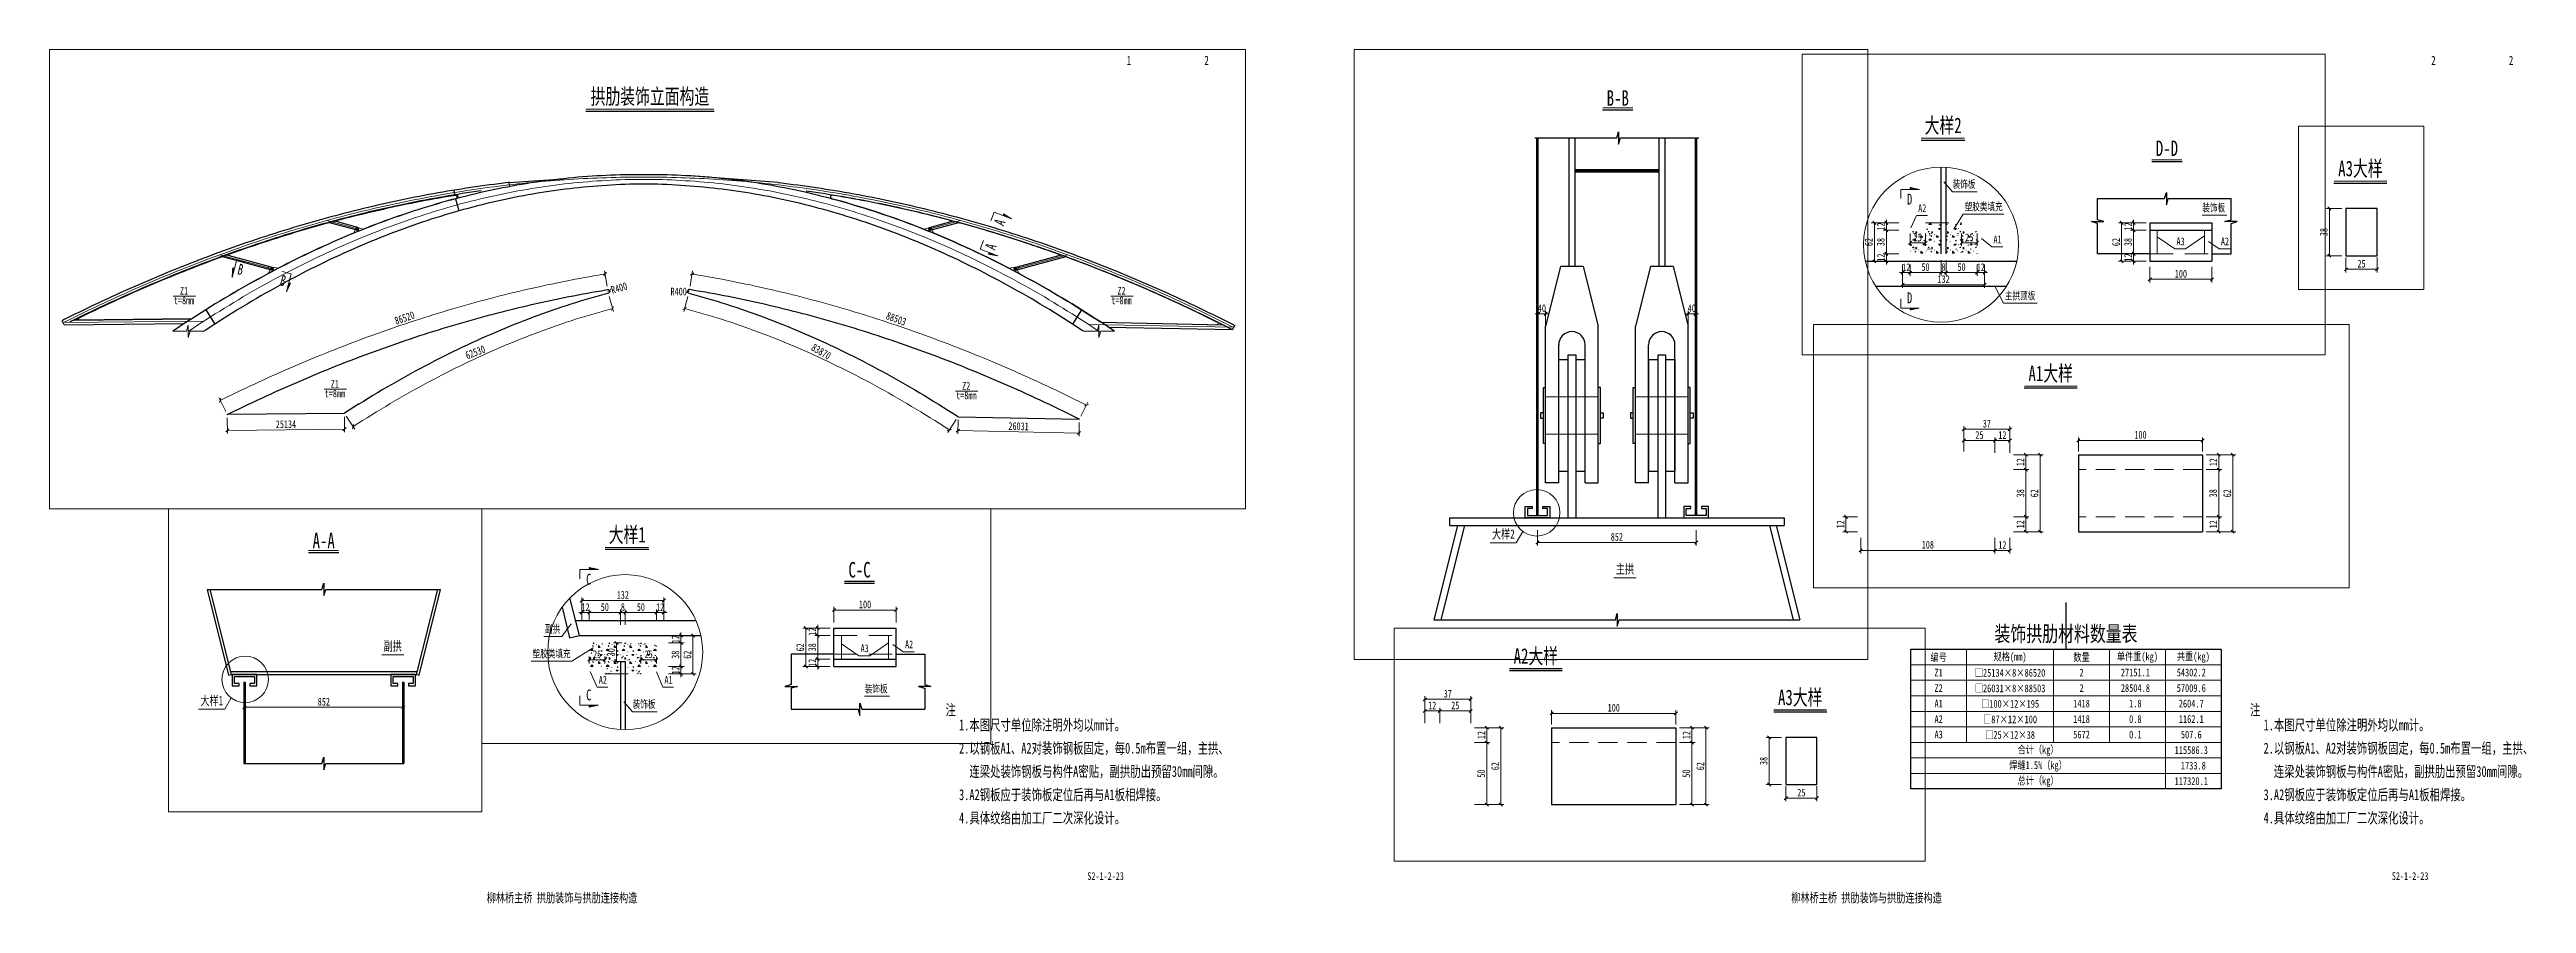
# Paper-space layout '布局1' of a CAD drawing. Header units: millimetres. Extents: x -5411 to -2348, y -325 to 403.
# Drawn here: x -3146 to -2348, y -325 to -50 of the extents above; entities outside this region: 1.
# The model-space entities are those that its viewports show. They can reach past a viewport. Long polylines and large blocks are cut down to what shows.
import ezdxf
from ezdxf.enums import TextEntityAlignment as Align

# ---------------------------------------------------------------- set-up
doc = ezdxf.new("R2010")
doc.units = ezdxf.units.MM
doc.linetypes.add('CENTER2', pattern=[28.575, 19.05, -3.175, 3.175, -3.175])
doc.linetypes.add('DASHED', pattern=[0.75, 0.5, -0.25])
doc.layers.get('Defpoints').update_dxf_attribs({"color": 8})
for name, color, linetype, lineweight in [('Dim', 4, 'Continuous', 15), ('文字', 7, 'Continuous', 15), ('标注', 4, 'Continuous', 13), ('标注线及字体', 2, 'Continuous', 15), ('桥 构造粗实', 1, 'Continuous', 30), ('横隔板', 6, 'CENTER2', 18), ('细实线', 4, 'Continuous', 15), ('虚线', 7, 'DASHED', 13), ('钢板粗线', 1, 'Continuous', 25)]:
    doc.layers.add(name, color=color, linetype=linetype, lineweight=lineweight)
doc.styles.add('111', font='', dxfattribs={"width": 0.7})
doc.styles.add('BM_Dim', font='', dxfattribs={"width": 0.85})
doc.styles.add('SMEDI', font='', dxfattribs={"width": 0.75})
doc.styles.get("Standard").update_dxf_attribs({"font": ''})
doc.styles.add('TJHZF', font='', dxfattribs={"width": 0.72})
doc.styles.get('111').set_extended_font_data('仿宋_GB2312')
doc.styles.get('BM_Dim').set_extended_font_data('仿宋_GB2312')
doc.styles.get('SMEDI').set_extended_font_data('仿宋_GB2312')
doc.styles.get('Standard').set_extended_font_data('仿宋_GB2312')
doc.styles.get('TJHZF').set_extended_font_data('仿宋_GB2312')
doc.dimstyles.new('200', dxfattribs={"dimscale": 0, "dimtxt": 2.5, "dimasz": 1, "dimexe": 1, "dimexo": 1, "dimgap": 0.6, "dimtad": 1, "dimdec": 0, "dimdsep": 46, "dimtxsty": '111', "dimblk": 'OBLIQUE', "dimcen": 0, "dimclrd": 4, "dimclre": 4, "dimclrt": 4, "dimadec": 1, "dimazin": 2, "dimtfac": 1, "dimtdec": 0, "dimtix": 1, "dimtmove": 2, "dimatfit": 3, "dimfxl": 4, "dimfxlon": 1, "dimtolj": 1, "dimlwd": -1, "dimlwe": -1, "dimarcsym": 0})

psp = doc.layouts.new('布局1')

# ---------------------------------------------------------------- texts
at = {"layer": '文字', "style": 'TJHZF', "width": 0.7}
for s, height, p in [('1', 3, (-2798.31, -53.31)), ('2', 3, (-2773.31, -53.31)), ('2', 3, (-2378.31, -53.31)), ('2', 3, (-2353.31, -53.31)), ('S2-1-2-23', 2.5, (-2805.81, -316.11)), ('S2-1-2-23', 2.5, (-2385.81, -316.11)), ('柳林桥主桥 拱肋装饰与拱肋连接构造', 3, (-2980.81, -323.06)), ('柳林桥主桥 拱肋装饰与拱肋连接构造', 3, (-2560.81, -323.06))]:
    psp.add_text(s, height=height, dxfattribs=at).set_placement(p, align=Align.MIDDLE)
for s, p in [('注', (-2857.36, -264.34)), ('注', (-2437.36, -264.34)), ('1.本图尺寸单位除注明外均以mm计。', (-2853, -269.17)), ('1.本图尺寸单位除注明外均以mm计。', (-2433, -269.17)), ('2.以钢板A1、A2对装饰钢板固定，每0.5m布置一组，主拱、', (-2853, -276.66)), ('2.以钢板A1、A2对装饰钢板固定，每0.5m布置一组，主拱、', (-2433, -276.66)), ('  连梁处装饰钢板与构件A密贴，副拱肋出预留30mm间隙。', (-2853, -284.16)), ('  连梁处装饰钢板与构件A密贴，副拱肋出预留30mm间隙。', (-2433, -284.16)), ('3.A2钢板应于装饰板定位后再与A1板相焊接。', (-2853, -291.65)), ('3.A2钢板应于装饰板定位后再与A1板相焊接。', (-2433, -291.65)), ('4.具体纹络由加工厂二次深化设计。', (-2853, -299.14)), ('4.具体纹络由加工厂二次深化设计。', (-2433, -299.14))]:
    psp.add_text(s, height=3.5, dxfattribs=at).set_placement(p)
at = {"layer": '细实线', "color": 7, "width": 0.75}
psp.add_text('装饰拱肋材料数量表', height=5, dxfattribs=at).set_placement((-2496.6, -237.97), align=Align.MIDDLE)
at = {"layer": '细实线', "color": 7, "style": 'SMEDI', "width": 0.75}
for s, p in [('编号', (-2537.6, -245.54)), ('规格(mm)', (-2514.6, -245.54)), ('数量', (-2491.6, -245.54)), ('单件重(kg)', (-2473.6, -245.54)), ('共重(kg)', (-2455.6, -245.54)), ('Z1', (-2537.6, -250.54)), ('Z2', (-2537.6, -255.54)), ('□25134×8×86520', (-2514.6, -250.54)), ('□26031×8×88503', (-2514.6, -255.54)), ('2', (-2491.6, -250.54)), ('2', (-2491.6, -255.54)), ('27151.1 ', (-2473.6, -250.54)), ('28504.8 ', (-2473.6, -255.54)), ('54302.2 ', (-2455.6, -250.54)), ('57009.6 ', (-2455.6, -255.54)), ('A1', (-2537.6, -260.54)), ('□100×12×195', (-2514.6, -260.54)), ('1418', (-2491.6, -260.54)), ('1.8 ', (-2473.6, -260.54)), ('2604.7 ', (-2455.6, -260.54)), ('A2', (-2537.6, -265.54)), ('A3', (-2537.6, -270.54)), ('□87×12×100', (-2514.6, -265.54)), ('□25×12×38', (-2514.6, -270.54)), ('5672', (-2491.6, -270.54)), ('1418', (-2491.6, -265.54)), ('0.8 ', (-2473.6, -265.54)), ('0.1 ', (-2473.6, -270.54)), ('1162.1 ', (-2455.6, -265.54)), ('507.6 ', (-2455.6, -270.54)), ('焊缝1.5%（kg）', (-2505.6, -280.54)), ('合计（kg）', (-2505.6, -275.54)), ('115586.3 ', (-2455.6, -275.54)), ('总计（kg）', (-2505.6, -285.54)), ('117320.1 ', (-2455.6, -285.54)), ('1733.8', (-2455.6, -280.54))]:
    psp.add_text(s, height=2.5, dxfattribs=at).set_placement(p, align=Align.MIDDLE)

msp = doc.modelspace()

# ---------------------------------------------------------------- texts
at = {"layer": '文字', "style": 'BM_Dim', "width": 0.7}
for s, rotation, p in [('A', 68.3524, (742926.6, 124175.2)), ('A', 70.6535, (741012.2, 119013)), ('B', 346.2545, (578633.1, 113368.6)), ('B', 343.9533, (587703.3, 110955.8))]:
    msp.add_text(s, height=2333.3, rotation=rotation, dxfattribs=at).set_placement(p, align=Align.CENTER)
for s, height, p in [('Z1', 1666.67, (566778.9, 108585.2)), ('Z2', 1666.67, (767993.1, 108585.2)), ('t=8mm', 1666.67, (566778.9, 106511.9)), ('t=8mm', 1666.67, (767993.1, 106511.9)), ('Z1', 1666.67, (599148.4, 88589.4)), ('Z2', 1666.67, (734675.8, 88171.3)), ('t=8mm', 1666.67, (599148.4, 86516.1)), ('t=8mm', 1666.67, (734675.8, 86098)), ('副拱', 50, (611372.3, 39458.2)), ('大样1', 50, (610401.5, 39165.4)), ('副拱', 12.5, (618634.3, 38624.3)), ('塑胶类填充', 12.5, (618632.6, 38584.5)), ('A3', 12.5, (619136.7, 38593.1)), ('A2', 12.5, (619208.2, 38599.4)), ('A2', 12.5, (618715.2, 38542.2)), ('A1', 12.5, (618820.9, 38542.3)), ('装饰板', 12.5, (619155.2, 38527.9)), ('装饰板', 12.5, (618781.5, 38503.1)), ('大样2', 50, (614943.1, 38217.2)), ('装饰板', 12.5, (618788.1, 38251.9)), ('A2', 12.5, (618720.9, 38213.3)), ('塑胶类填充', 12.5, (618819.7, 38215.7)), ('装饰板', 12.5, (619190.1, 38213.9)), ('A1', 12.5, (618842.1, 38162.8)), ('A3', 12.5, (619136.7, 38159.7)), ('A2', 12.5, (619208.2, 38159.7)), ('主拱', 50, (615595.7, 38029.7)), ('主拱顶板', 12.5, (618878.4, 38072.2))]:
    msp.add_text(s, height=height, dxfattribs=at).set_placement(p, align=Align.BOTTOM_CENTER)
for s, p in [('C', (618692.5, 38705.6)), ('C', (618692.5, 38519.2)), ('D', (618700.6, 38229)), ('D', (618700.6, 38069.9))]:
    msp.add_text(s, height=17.5, dxfattribs=at).set_placement(p, align=Align.CENTER)
at = {"layer": '标注线及字体', "color": 0, "style": '111', "width": 0.7}
for s, height, p in [('拱肋装饰立面构造', 3333.33, (666768.8, 151715.3)), ('B-B', 83.33, (615557.3, 40598.7)), ('A-A', 83.33, (611002.1, 40064.5)), ('大样1', 25, (618754.5, 38786.6)), ('C-C', 25, (619128.4, 38729.6)), ('大样2', 25, (618754.5, 38357.1)), ('D-D', 25, (619114.8, 38319.7)), ('A1大样', 12.5, (618854.1, 37837.6)), ('A2大样', 12.5, (618777.3, 37654.2)), ('A3大样', 12.5, (618990.1, 37620.9))]:
    msp.add_text(s, height=height, dxfattribs=at).set_placement(p, align=Align.MIDDLE)
at = {"layer": '细实线', "color": 4, "style": '111', "width": 0.7}
for s, rotation, p in [('86520', 18.8425, (612306.3, 102613.2)), ('88503', 339.5539, (717301.3, 103883.9)), ('83870', 330.1212, (701236, 97212.7)), ('62530', 20.6028, (627547, 95174))]:
    msp.add_text(s, height=1666.67, rotation=rotation, dxfattribs=at).set_placement(p)

# ---------------------------------------------------------------- blocks, each defined once
blk = doc.blocks.new('拱')
at = {"color": 4}
for points in [[(12744.2, 4199.8), (9778.9, 4199.8), (9378.9, 2866.5), (9378.9, 5533.1), (8978.9, 4199.8), (8445.6, 4199.8), (6060.3, 4199.8)], [(208200.5, 4199.8), (205235.2, 4199.8), (204835.2, 2866.5), (204835.2, 5533.1), (204435.2, 4199.8), (203901.9, 4199.8), (201516.6, 4199.8)]]:
    blk.add_lwpolyline(points, dxfattribs=at)
at = {"layer": '标注', "color": 8}
for p, q in [((66631.6, 33499.6), (66824.6, 33531.1)), ((66770.4, 32649.2), (67000.9, 32710.9))]:
    blk.add_line(p, q, dxfattribs=at)
at = {"layer": '标注', "color": 8, "ltscale": 550}
for p, q in [((45685.7, 26171.9), (39130.4, 27992.8)), ((168575, 26171.9), (175130.4, 27992.8)), ((46957.5, 26089.7), (45788.7, 26480.2)), ((167303.2, 26089.7), (168472, 26480.2)), ((44834, 25230), (45396.9, 26321)), ((169426.8, 25230), (168863.9, 26321)), ((27372.5, 17631.7), (16130.4, 20622.2)), ((186888.2, 17631.7), (198130.4, 20622.2)), ((28744.9, 17729.8), (27426.6, 17952.2)), ((185515.9, 17729.8), (186834.2, 17952.2)), ((26520, 16555.9), (27077.3, 17767.5)), ((187740.8, 16555.9), (187183.5, 17767.5)), ((-17369.6, 6071.3), (12733.4, 6379.1)), ((202610.2, 5676.9), (233630.4, 5044.5)), ((233535.9, 4546.5), (233990.1, 5437.3))]:
    blk.add_line(p, q, dxfattribs=at)
for points in [[(107130.4, 37312.5), (106130.4, 37310.5), (105130.4, 37304.4), (104130.4, 37294.3), (103130.4, 37280.2), (102130.4, 37262.1), (101130.4, 37239.9), (100130.4, 37213.7), (99130.4, 37183.5), (98130.4, 37149.2), (97130.4, 37110.9), (96130.4, 37068.6), (95130.4, 37022.3), (94130.4, 36971.9), (93130.4, 36917.4), (92130.4, 36859), (91130.4, 36796.5), (90130.4, 36730), (89130.4, 36659.5), (88130.4, 36584.9), (87130.4, 36506.3), (86130.4, 36423.6), (85130.4, 36337), (84130.4, 36246.3), (83130.4, 36151.6), (82130.4, 36052.8), (81130.4, 35950), (80130.4, 35843.2), (79130.4, 35732.3), (78130.4, 35617.5), (77130.4, 35498.5), (76130.4, 35375.6), (75130.4, 35248.6), (74130.4, 35117.6), (73130.4, 34982.6), (72130.4, 34843.5), (71130.4, 34700.4), (70130.4, 34553.3), (69130.4, 34402.1), (68130.4, 34246.9), (67130.4, 34087.7), (66130.4, 33924.4), (65130.4, 33757.1), (64130.4, 33585.8), (63130.4, 33410.5), (62130.4, 33231.1), (61130.4, 33047.7), (60130.4, 32860.3), (59130.4, 32668.8), (58130.4, 32473.3), (57130.4, 32273.7), (56130.4, 32070.2), (55130.4, 31862.6), (54130.4, 31651), (53130.4, 31435.3), (52130.4, 31215.6), (51130.4, 30991.9), (50130.4, 30764.1), (49130.4, 30532.4), (48130.4, 30296.5), (47130.4, 30056.7), (46130.4, 29812.8), (45130.4, 29564.9), (44130.4, 29313), (43130.4, 29057), (42130.4, 28797), (41130.4, 28533), (40130.4, 28264.9), (39130.4, 27992.8), (38130.4, 27716.7), (37130.4, 27436.6), (36130.4, 27152.4), (35130.4, 26864.2), (34130.4, 26571.9), (33130.4, 26275.6), (32130.4, 25975.3), (31130.4, 25671), (30130.4, 25362.6), (29130.4, 25050.2), (28130.4, 24733.8), (27130.4, 24413.3), (26130.4, 24088.8), (25130.4, 23760.3), (24130.4, 23427.7), (23130.4, 23091.1), (22130.4, 22750.5), (21130.4, 22405.9), (20130.4, 22057.2), (19130.4, 21704.5), (18130.4, 21347.7), (17130.4, 20987), (16130.4, 20622.2), (15130.4, 20253.3), (14130.4, 19880.5), (13130.4, 19503.6), (12130.4, 19122.6), (11130.4, 18737.7), (10130.4, 18348.7), (9130.4, 17955.7), (8130.4, 17558.6), (7130.4, 17157.5), (6130.4, 16752.4), (5130.4, 16343.3), (4130.4, 15930.1), (3130.4, 15512.9), (2130.4, 15091.6), (1130.4, 14666.4), (130.4, 14237.1), (-869.6, 13803.7), (-1869.6, 13366.4), (-2869.6, 12925), (-3869.6, 12479.6), (-4869.6, 12030.1), (-5869.6, 11576.6), (-6869.6, 11119.1), (-7869.6, 10657.6), (-8869.6, 10192), (-9869.6, 9722.4), (-10869.6, 9248.7), (-11869.6, 8771.1), (-12869.6, 8289.4), (-13869.6, 7803.6), (-14869.6, 7313.9), (-15869.6, 6820.1), (-16869.6, 6322.2), (-17369.6, 6071.3)], [(107130.4, 37312.5), (108130.4, 37310.5), (109130.4, 37304.4), (110130.4, 37294.3), (111130.4, 37280.2), (112130.4, 37262.1), (113130.4, 37239.9), (114130.4, 37213.7), (115130.4, 37183.5), (116130.4, 37149.2), (117130.4, 37110.9), (118130.4, 37068.6), (119130.4, 37022.3), (120130.4, 36971.9), (121130.4, 36917.4), (122130.4, 36859), (123130.4, 36796.5), (124130.4, 36730), (125130.4, 36659.5), (126130.4, 36584.9), (127130.4, 36506.3), (128130.4, 36423.6), (129130.4, 36337), (130130.4, 36246.3), (131130.4, 36151.6), (132130.4, 36052.8), (133130.4, 35950), (134130.4, 35843.2), (135130.4, 35732.3), (136130.4, 35617.5), (137130.4, 35498.5), (138130.4, 35375.6), (139130.4, 35248.6), (140130.4, 35117.6), (141130.4, 34982.6), (142130.4, 34843.5), (143130.4, 34700.4), (144130.4, 34553.3), (145130.4, 34402.1), (146130.4, 34246.9), (147130.4, 34087.7), (148130.4, 33924.4), (149130.4, 33757.1), (150130.4, 33585.8), (151130.4, 33410.5), (152130.4, 33231.1), (153130.4, 33047.7), (154130.4, 32860.3), (155130.4, 32668.8), (156130.4, 32473.3), (157130.4, 32273.7), (158130.4, 32070.2), (159130.4, 31862.6), (160130.4, 31651), (161130.4, 31435.3), (162130.4, 31215.6), (163130.4, 30991.9), (164130.4, 30764.1), (165130.4, 30532.4), (166130.4, 30296.5), (167130.4, 30056.7), (168130.4, 29812.8), (169130.4, 29564.9), (170130.4, 29313), (171130.4, 29057), (172130.4, 28797), (173130.4, 28533), (174130.4, 28264.9), (175130.4, 27992.8), (176130.4, 27716.7), (177130.4, 27436.6), (178130.4, 27152.4), (179130.4, 26864.2), (180130.4, 26571.9), (181130.4, 26275.6), (182130.4, 25975.3), (183130.4, 25671), (184130.4, 25362.6), (185130.4, 25050.2), (186130.4, 24733.8), (187130.4, 24413.3), (188130.4, 24088.8), (189130.4, 23760.3), (190130.4, 23427.7), (191130.4, 23091.1), (192130.4, 22750.5), (193130.4, 22405.9), (194130.4, 22057.2), (195130.4, 21704.5), (196130.4, 21347.7), (197130.4, 20987), (198130.4, 20622.2), (199130.4, 20253.3), (200130.4, 19880.5), (201130.4, 19503.6), (202130.4, 19122.6), (203130.4, 18737.7), (204130.4, 18348.7), (205130.4, 17955.7), (206130.4, 17558.6), (207130.4, 17157.5), (208130.4, 16752.4), (209130.4, 16343.3), (210130.4, 15930.1), (211130.4, 15512.9), (212130.4, 15091.6), (213130.4, 14666.4), (214130.4, 14237.1), (215130.4, 13803.7), (216130.4, 13366.4), (217130.4, 12925), (218130.4, 12479.6), (219130.4, 12030.1), (220130.4, 11576.6), (221130.4, 11119.1), (222130.4, 10657.6), (223130.4, 10192), (224130.4, 9722.4), (225130.4, 9248.7), (226130.4, 8771.1), (227130.4, 8289.4), (228130.4, 7803.6), (229130.4, 7313.9), (230130.4, 6820.1), (231130.4, 6322.2), (231630.4, 6071.3)], [(107130.4, 36812.5), (106130.4, 36809.1), (105130.4, 36798.8), (104130.4, 36781.7), (103130.4, 36757.8), (102130.4, 36727.1), (101130.4, 36689.5), (100130.4, 36645.1), (99130.4, 36593.9), (98130.4, 36535.8), (97130.4, 36471), (96130.4, 36399.2), (95130.4, 36320.7), (94130.4, 36235.3), (93130.4, 36143.1), (92130.4, 36044.1), (91130.4, 35938.2), (90130.4, 35825.5), (89130.4, 35705.9), (88130.4, 35579.6), (87130.4, 35446.4), (86130.4, 35306.4), (85130.4, 35159.5), (84130.4, 35005.8), (83130.4, 34845.3), (82130.4, 34678), (81130.4, 34503.8), (80130.4, 34322.8), (79130.4, 34134.9), (78130.4, 33940.3), (77130.4, 33738.8), (76130.4, 33530.4), (75130.4, 33315.3), (74130.4, 33093.3), (73130.4, 32864.5), (72130.4, 32628.8), (71130.4, 32386.3), (70130.4, 32137), (69130.4, 31880.9), (68130.4, 31617.9), (67130.4, 31348.1), (66130.4, 31071.5), (65130.4, 30788), (64130.4, 30497.7), (63130.4, 30200.6), (62130.4, 29896.6), (61130.4, 29585.8), (60130.4, 29268.2), (59130.4, 28943.8), (58130.4, 28612.5), (57130.4, 28274.4), (56130.4, 27929.4), (55130.4, 27577.7), (54130.4, 27219.1), (53130.4, 26853.6), (52130.4, 26481.4), (51130.4, 26102.3), (50130.4, 25716.3), (49130.4, 25323.6), (48130.4, 24924), (47130.4, 24517.6), (46130.4, 24104.3), (45130.4, 23684.3), (44130.4, 23257.4), (43130.4, 22823.6), (42130.4, 22383.1), (41130.4, 21935.7), (40130.4, 21481.4), (39130.4, 21020.4), (38130.4, 20552.5), (37130.4, 20077.8), (36130.4, 19596.2), (35130.4, 19107.8), (34130.4, 18612.6), (33130.4, 18110.6), (32130.4, 17601.7), (31130.4, 17086), (30130.4, 16563.5), (29130.4, 16034.1), (28130.4, 15497.9), (27130.4, 14954.9), (26130.4, 14405), (25130.4, 13848.4), (24130.4, 13284.8), (23130.4, 12714.5), (22130.4, 12137.3), (21130.4, 11553.3), (20130.4, 10962.5), (19130.4, 10364.8), (18130.4, 9760.3), (17130.4, 9149), (16130.4, 8530.8), (15130.4, 7905.8), (14130.4, 7274), (13130.4, 6635.4), (12130.4, 5989.9), (11130.4, 5337.6), (10130.4, 4678.4), (9378.9, 4178)], [(107130.4, 36812.5), (108130.4, 36809.1), (109130.4, 36798.8), (110130.4, 36781.7), (111130.4, 36757.8), (112130.4, 36727.1), (113130.4, 36689.5), (114130.4, 36645.1), (115130.4, 36593.9), (116130.4, 36535.8), (117130.4, 36471), (118130.4, 36399.2), (119130.4, 36320.7), (120130.4, 36235.3), (121130.4, 36143.1), (122130.4, 36044.1), (123130.4, 35938.2), (124130.4, 35825.5), (125130.4, 35705.9), (126130.4, 35579.6), (127130.4, 35446.4), (128130.4, 35306.4), (129130.4, 35159.5), (130130.4, 35005.8), (131130.4, 34845.3), (132130.4, 34678), (133130.4, 34503.8), (134130.4, 34322.8), (135130.4, 34134.9), (136130.4, 33940.3), (137130.4, 33738.8), (138130.4, 33530.4), (139130.4, 33315.3), (140130.4, 33093.3), (141130.4, 32864.5), (142130.4, 32628.8), (143130.4, 32386.3), (144130.4, 32137), (145130.4, 31880.9), (146130.4, 31617.9), (147130.4, 31348.1), (148130.4, 31071.5), (149130.4, 30788), (150130.4, 30497.7), (151130.4, 30200.6), (152130.4, 29896.6), (153130.4, 29585.8), (154130.4, 29268.2), (155130.4, 28943.8), (156130.4, 28612.5), (157130.4, 28274.4), (158130.4, 27929.4), (159130.4, 27577.7), (160130.4, 27219.1), (161130.4, 26853.6), (162130.4, 26481.4), (163130.4, 26102.3), (164130.4, 25716.3), (165130.4, 25323.6), (166130.4, 24924), (167130.4, 24517.6), (168130.4, 24104.3), (169130.4, 23684.3), (170130.4, 23257.4), (171130.4, 22823.6), (172130.4, 22383.1), (173130.4, 21935.7), (174130.4, 21481.4), (175130.4, 21020.4), (176130.4, 20552.5), (177130.4, 20077.8), (178130.4, 19596.2), (179130.4, 19107.8), (180130.4, 18612.6), (181130.4, 18110.6), (182130.4, 17601.7), (183130.4, 17086), (184130.4, 16563.5), (185130.4, 16034.1), (186130.4, 15497.9), (187130.4, 14954.9), (188130.4, 14405), (189130.4, 13848.4), (190130.4, 13284.8), (191130.4, 12714.5), (192130.4, 12137.3), (193130.4, 11553.3), (194130.4, 10962.5), (195130.4, 10364.8), (196130.4, 9760.3), (197130.4, 9149), (198130.4, 8530.8), (199130.4, 7905.8), (200130.4, 7274), (201130.4, 6635.4), (202130.4, 5989.9), (203130.4, 5337.6), (204130.4, 4678.4), (205130.4, 4012.4), (205170.8, 3985.2)], [(222130.4, 10657.6), (222130.4, 10657.6), (223130.4, 10192), (224130.4, 9722.4), (225130.4, 9248.7), (226130.4, 8771.1), (227130.4, 8289.4), (228130.4, 7803.6), (229130.4, 7313.9), (230130.4, 6820.1), (231130.4, 6322.2), (232130.4, 5820.4), (233130.4, 5314.5), (233630.4, 5059.5)]]:
    blk.add_lwpolyline(points, dxfattribs=at)
for centre, radius in [((45685.7, 26171.9), 325), ((168575, 26171.9), 325), ((45685.7, 26171.9), 300), ((168575, 26171.9), 300), ((45685.7, 26171.9), 100), ((168575, 26171.9), 100), ((27372.5, 17631.7), 325), ((186888.2, 17631.7), 325), ((27372.5, 17631.7), 300), ((186888.2, 17631.7), 300), ((27372.5, 17631.7), 100), ((186888.2, 17631.7), 100)]:
    blk.add_circle(centre, radius, dxfattribs=at)
at = {"layer": '标注', "color": 8}
for centre, radius, start, end in [((66892.3, 33116.6), 420, 284.9841, 99.272), ((18304.1, 20613.1), 250, 109.8381, 255.1039), ((195956.7, 20613.1), 250, 284.8961, 70.1619), ((-13886.8, 6906.9), 300, 116.28, 270.5858), ((230157.5, 5915.4), 300, 268.8323, 63.3498), ((7843.8, 5629.1), 200, 303.2483, 90.5858)]:
    blk.add_arc(centre, radius, start, end, dxfattribs=at)
at = {"layer": '标注', "color": 8, "ltscale": 550}
for centre, start, end in [((41591.4, 27880.1), 105.006, 254.4763), ((172669.4, 27880.1), 285.5237, 74.994)]:
    blk.add_arc(centre, 250, start, end, dxfattribs=at)
at = {"layer": '桥 构造粗实', "color": 8}
for p, q in [((135969.7, 36139.2), (116991.7, 37567.9)), ((78291.1, 36139.2), (89956.7, 36962)), ((78391.6, 35263.9), (78291.1, 36139.2)), ((66631.6, 33499.6), (66470.5, 34486.6)), ((66770.4, 32649.2), (67490.3, 30047)), ((45766, 26461), (40641.8, 27884.4)), ((168494.7, 26461), (173619, 27884.4)), ((45605.5, 25882.9), (39506.5, 27577)), ((168655.3, 25882.9), (174754.3, 27577)), ((27449.6, 17921.6), (17467.3, 20577)), ((186811.1, 17921.6), (196793.5, 20577)), ((27295.4, 17341.8), (16482, 20218.2)), ((186965.4, 17341.8), (197778.8, 20218.2)), ((26522.3, 17547.4), (26676.5, 18127.3)), ((187738.5, 17547.4), (187584.2, 18127.3)), ((13154.1, 8802.6), (15106.6, 5745.4)), ((201106.7, 8802.6), (199154.2, 5745.4)), ((-15199.1, 6593.5), (10084, 6852)), ((-17248.7, 5572.5), (-17697.3, 6466.3)), ((205300.3, 6122), (231477.8, 5588.4)), ((-17248.7, 5572.5), (8524.2, 5836)), ((206867.1, 5090.1), (233535.9, 4546.5))]:
    blk.add_line(p, q, dxfattribs=at)
for points in [[(208200.5, 4199.8), (208187.9, 4208.3), (207175.8, 4885.6), (206163.7, 5556), (205151.5, 6219.6), (204139.4, 6876.3), (203127.2, 7526), (202115.1, 8169), (201106.7, 8802.6), (201102.9, 8805), (200090.8, 9434.1), (199078.6, 10056.4), (198066.5, 10671.7), (197054.4, 11280.2), (196042.3, 11881.8), (195030.1, 12476.6), (194018, 13064.4), (193005.9, 13645.3), (191993.8, 14219.4), (190981.8, 14786.5), (189969.7, 15346.8), (188957.6, 15900.2), (187945.6, 16446.7), (186933.5, 16986.3), (185921.5, 17519), (184909.5, 18044.8), (183897.5, 18563.8), (182885.5, 19075.8), (181873.6, 19580.9), (180861.6, 20079.2), (179849.7, 20570.5), (178837.8, 21055), (177826, 21532.5), (176814.1, 22003.2), (175802.3, 22467), (174790.5, 22923.8), (173778.7, 23373.8), (172767, 23816.8), (171755.2, 24253), (170743.6, 24682.3), (169731.9, 25104.7), (168720.3, 25520.1), (167708.7, 25928.7), (166697.1, 26330.3), (165685.6, 26725.1), (164674.2, 27113), (163662.7, 27493.9), (162651.3, 27868), (161640, 28235.1), (160628.6, 28595.4), (159617.4, 28948.7), (158606.2, 29295.2), (157595, 29634.7), (156583.9, 29967.3), (155572.8, 30293.1), (154561.8, 30611.9), (153550.8, 30923.8), (152539.9, 31228.8), (151529, 31527), (150518.2, 31818.2), (149507.5, 32102.5), (148496.8, 32379.9), (147486.2, 32650.4), (146475.6, 32913.9), (145465.2, 33170.6), (144454.7, 33420.4), (143444.4, 33663.3), (142434.1, 33899.3), (141423.9, 34128.3), (140413.8, 34350.5), (139403.7, 34565.7), (138393.7, 34774.1), (137383.8, 34975.6), (136374, 35170.1), (135364.3, 35357.8), (134354.6, 35538.5), (133345, 35712.4), (132335.5, 35879.3), (131326.1, 36039.4), (130316.8, 36192.5), (129307.6, 36338.8), (128298.5, 36478.1), (127289.4, 36610.6), (126280.5, 36736.1), (125271.6, 36854.8), (124262.9, 36966.6), (123254.2, 37071.4), (122245.7, 37169.4), (121237.2, 37260.5), (120228.9, 37344.7), (119220.7, 37422), (118212.5, 37492.4), (117204.5, 37555.9), (116196.6, 37612.6), (115188.8, 37662.3), (114181.1, 37705.2), (113173.5, 37741.2), (112166, 37770.2), (111158.7, 37792.5), (110151.4, 37807.8), (109144.3, 37816.2), (108137.3, 37817.8), (107130.4, 37812.5), (106123.5, 37817.8), (105116.5, 37816.2), (104109.4, 37807.8), (103102.1, 37792.5), (102094.8, 37770.2), (101087.3, 37741.2), (100079.7, 37705.2), (99072, 37662.3), (98064.2, 37612.6), (97056.3, 37555.9), (96048.3, 37492.4), (95040.1, 37422), (94031.9, 37344.7), (93023.5, 37260.5), (92015.1, 37169.4), (91006.5, 37071.4), (89997.9, 36966.6), (88989.1, 36854.8), (87980.3, 36736.1), (86971.4, 36610.6), (85962.3, 36478.1), (84953.2, 36338.8), (83944, 36192.5), (82934.6, 36039.4), (81925.2, 35879.3), (80915.8, 35712.4), (79906.2, 35538.5), (78896.5, 35357.8), (77886.8, 35170.1), (76877, 34975.6), (75867, 34774.1), (74857.1, 34565.7), (73847, 34350.5), (72836.9, 34128.3), (71826.7, 33899.3), (70816.4, 33663.3), (69806, 33420.4), (68795.6, 33170.6), (67785.1, 32913.9), (66774.6, 32650.4), (65764, 32379.9), (64753.3, 32102.5), (63742.6, 31818.2), (62731.8, 31527), (61720.9, 31228.8), (60710, 30923.8), (59699, 30611.9), (58688, 30293.1), (57676.9, 29967.3), (56665.8, 29634.7), (55654.6, 29295.2), (54643.4, 28948.7), (53632.1, 28595.4), (52620.8, 28235.1), (51609.5, 27868), (50598.1, 27493.9), (49586.6, 27113), (48575.2, 26725.1), (47563.6, 26330.3), (46552.1, 25928.7), (45540.5, 25520.1), (44528.9, 25104.7), (43517.2, 24682.3), (42505.5, 24253), (41493.8, 23816.8), (40482.1, 23373.8), (39470.3, 22923.8), (38458.5, 22467), (37446.7, 22003.2), (36434.8, 21532.5), (35422.9, 21055), (34411, 20570.5), (33399.1, 20079.2), (32387.2, 19580.9), (31375.2, 19075.8), (30363.3, 18563.8), (29351.3, 18044.8), (28339.3, 17519), (27327.2, 16986.3), (26315.2, 16446.7), (25303.2, 15900.2), (24291.1, 15346.8), (23279, 14786.5), (22266.9, 14219.4), (21254.9, 13645.3), (20242.7, 13064.4), (19230.6, 12476.6), (18218.5, 11881.8), (17206.4, 11280.2), (16194.3, 10671.7), (15182.1, 10056.4), (14170, 9434.1), (13157.9, 8805), (13154.1, 8802.6), (12145.7, 8169), (11133.6, 7526), (10121.4, 6876.3), (9109.3, 6219.6), (8097.1, 5556), (7085, 4885.6), (6072.8, 4208.3), (6060.3, 4199.8)], [(78291.1, 36139.2), (78072.3, 36114.1), (77070.4, 35994.9), (76068.4, 35871.7), (75066.4, 35744.5), (74064.5, 35613.2), (73062.5, 35477.9), (72060.5, 35338.6), (71058.6, 35195.2), (70056.6, 35047.8), (69054.7, 34896.3), (68052.7, 34740.8), (67050.8, 34581.3), (66048.9, 34417.7), (65046.9, 34250.1), (64045, 34078.5), (63043.1, 33902.8), (62041.1, 33723.1), (61039.2, 33539.3), (60037.3, 33351.5), (59035.4, 33159.7), (58033.5, 32963.8), (57031.6, 32763.9), (56029.7, 32559.9), (55027.8, 32351.9), (54025.9, 32139.9), (53024, 31923.9), (52022.2, 31703.8), (51020.3, 31479.6), (50018.4, 31251.4), (49016.6, 31019.2), (48014.7, 30783), (47012.8, 30542.7), (46011, 30298.4), (45009.2, 30050), (44007.3, 29797.6), (43005.5, 29541.2), (42003.7, 29280.7), (41001.8, 29016.2), (40000, 28747.6), (38998.2, 28475), (37996.4, 28198.4), (36994.6, 27917.8), (35992.8, 27633.1), (34991, 27344.3), (33989.2, 27051.6), (32987.5, 26754.8), (31985.7, 26453.9), (30983.9, 26149.1), (29982.2, 25840.1), (28980.4, 25527.2), (27978.7, 25210.2), (26976.9, 24889.2), (25975.2, 24564.1), (24973.5, 24235), (23971.7, 23901.9), (22970, 23564.7), (21968.3, 23223.5), (20966.6, 22878.3), (19964.9, 22529), (18963.2, 22175.7), (17961.5, 21818.4), (16959.9, 21457), (15958.2, 21091.6), (14956.5, 20722.1), (13954.9, 20348.6), (12953.2, 19971.1), (11951.6, 19589.6), (10949.9, 19204), (9948.3, 18814.4), (8946.7, 18420.7), (7945.1, 18023), (6943.5, 17621.3), (5941.9, 17215.5), (4940.3, 16805.7), (3938.7, 16391.9), (2937.1, 15974), (1935.5, 15552.1), (933.9, 15126.2), (-67.6, 14696.2), (-1069.2, 14262.2), (-2070.7, 13824.1), (-3072.3, 13382.1), (-4073.8, 12936), (-5075.3, 12485.8), (-6076.9, 12031.6), (-7078.4, 11573.4), (-8079.9, 11111.2), (-9081.4, 10644.9), (-10082.9, 10174.6), (-11084.4, 9700.3), (-12085.9, 9221.9), (-13087.3, 8739.5), (-14088.8, 8253), (-15090.3, 7762.5), (-16091.7, 7268), (-17093.2, 6769.5), (-17369.6, 6630.7)], [(135969.7, 36139.2), (136188.4, 36114.1), (137190.4, 35994.9), (138192.4, 35871.7), (139194.4, 35744.5), (140196.3, 35613.2), (141198.3, 35477.9), (142200.2, 35338.6), (143202.2, 35195.2), (144204.1, 35047.8), (145206.1, 34896.3), (146208, 34740.8), (147210, 34581.3), (148211.9, 34417.7), (149213.9, 34250.1), (150215.8, 34078.5), (151217.7, 33902.8), (152219.6, 33723.1), (153221.5, 33539.3), (154223.5, 33351.5), (155225.4, 33159.7), (156227.3, 32963.8), (157229.2, 32763.9), (158231.1, 32559.9), (159233, 32351.9), (160234.9, 32139.9), (161236.7, 31923.9), (162238.6, 31703.8), (163240.5, 31479.6), (164242.4, 31251.4), (165244.2, 31019.2), (166246.1, 30783), (167247.9, 30542.7), (168249.8, 30298.4), (169251.6, 30050), (170253.5, 29797.6), (171255.3, 29541.2), (172257.1, 29280.7), (173258.9, 29016.2), (174260.8, 28747.6), (175262.6, 28475), (176264.4, 28198.4), (177266.2, 27917.8), (178268, 27633.1), (179269.8, 27344.3), (180271.5, 27051.6), (181273.3, 26754.8), (182275.1, 26453.9), (183276.8, 26149.1), (184278.6, 25840.1), (185280.4, 25527.2), (186282.1, 25210.2), (187283.8, 24889.2), (188285.6, 24564.1), (189287.3, 24235), (190289, 23901.9), (191290.7, 23564.7), (192292.5, 23223.5), (193294.2, 22878.3), (194295.9, 22529), (195297.5, 22175.7), (196299.2, 21818.4), (197300.9, 21457), (198302.6, 21091.6), (199304.2, 20722.1), (200305.9, 20348.6), (201307.6, 19971.1), (202309.2, 19589.6), (203310.8, 19204), (204312.5, 18814.4), (205314.1, 18420.7), (206315.7, 18023), (207317.3, 17621.3), (208318.9, 17215.5), (209320.5, 16805.7), (210322.1, 16391.9), (211323.7, 15974), (212325.3, 15552.1), (213326.8, 15126.2), (214328.4, 14696.2), (215330, 14262.2), (216331.5, 13824.1), (217333.1, 13382.1), (218334.6, 12936), (219336.1, 12485.8), (220337.7, 12031.6), (221339.2, 11573.4), (222340.7, 11111.2), (222341.4, 11110.8), (223342.2, 10644.9), (224343.7, 10174.6), (225345.2, 9700.3), (226346.6, 9221.9), (227348.1, 8739.5), (228349.6, 8253), (229351, 7762.5), (230352.5, 7268), (231353.9, 6769.5), (232355.4, 6266.9), (233356.8, 5760.3), (233990.1, 5437.3)], [(201516.6, 4199.8), (201133.6, 4453.7), (200145.7, 5101.8), (199154.2, 5745.4), (198170, 6377.5), (197182.1, 7005.3), (196194.3, 7626.2), (195206.4, 8240.4), (194218.5, 8847.8), (193230.6, 9448.4), (192242.7, 10042.2), (191254.9, 10629.3), (190266.9, 11209.6), (189279, 11783.1), (188291.1, 12349.9), (187303.2, 12909.9), (186315.2, 13463.1), (185327.2, 14009.5), (184339.3, 14549.2), (183351.3, 15082.1), (182363.3, 15608.3), (181375.2, 16127.6), (180387.2, 16640.2), (179399.1, 17146.1), (178411, 17645.2), (177422.9, 18137.5), (176434.8, 18623), (175446.7, 19101.8), (174458.5, 19573.8), (173470.3, 20039.1), (172482.1, 20497.5), (171493.8, 20949.3), (170505.5, 21394.2), (169517.2, 21832.4), (168528.9, 22263.9), (167540.5, 22688.6), (166552.1, 23106.5), (165563.6, 23517.7), (164575.2, 23922.1), (163586.6, 24319.7), (162598.1, 24710.6), (161609.5, 25094.7), (160620.8, 25472.1), (159632.1, 25842.7), (158643.4, 26206.6), (157654.6, 26563.7), (156665.8, 26914), (155676.9, 27257.6), (154688, 27594.4), (153699, 27924.5), (152710, 28247.8), (151720.9, 28564.4), (150731.8, 28874.2), (149742.6, 29177.2), (148753.3, 29473.5), (147764, 29763), (146774.6, 30045.8), (145785.1, 30321.8), (144795.6, 30591.1), (143806, 30853.6), (142816.4, 31109.4), (141826.7, 31358.4), (140836.9, 31600.6), (139847, 31836.1), (138857.1, 32064.8), (137867, 32286.8), (136877, 32502), (135886.8, 32710.4), (134896.5, 32912.1), (133906.2, 33107), (132915.8, 33295.2), (131925.2, 33476.6), (130934.6, 33651.2), (129944, 33819.1), (128953.2, 33980.2), (127962.3, 34134.6), (126971.4, 34282.2), (125980.3, 34423), (124989.1, 34557.1), (123997.9, 34684.4), (123006.5, 34804.9), (122015.1, 34918.7), (121023.5, 35025.7), (120031.9, 35125.9), (119040.1, 35219.4), (118048.3, 35306.1), (117056.3, 35386), (116064.2, 35459.1), (115072, 35525.5), (114079.7, 35585.1), (113087.3, 35637.9), (112094.8, 35684), (111102.1, 35723.2), (110109.4, 35755.7), (109116.5, 35781.4), (108123.5, 35800.3), (107130.4, 35812.5), (106137.3, 35800.3), (105144.3, 35781.4), (104151.4, 35755.7), (103158.7, 35723.2), (102166, 35684), (101173.5, 35637.9), (100181.1, 35585.1), (99188.8, 35525.5), (98196.6, 35459.1), (97204.5, 35386), (96212.5, 35306.1), (95220.7, 35219.4), (94228.9, 35125.9), (93237.2, 35025.7), (92245.7, 34918.7), (91254.2, 34804.9), (90262.9, 34684.4), (89271.6, 34557.1), (88280.5, 34423), (87289.4, 34282.2), (86298.5, 34134.6), (85307.6, 33980.2), (84316.8, 33819.1), (83326.1, 33651.2), (82335.5, 33476.6), (81345, 33295.2), (80354.6, 33107), (79364.3, 32912.1), (78374, 32710.4), (77383.8, 32502), (76393.7, 32286.8), (75403.7, 32064.8), (74413.8, 31836.1), (73423.9, 31600.6), (72434.1, 31358.4), (71444.4, 31109.4), (70454.7, 30853.6), (69465.2, 30591.1), (68475.6, 30321.8), (67486.2, 30045.8), (66496.8, 29763), (65507.5, 29473.5), (64518.2, 29177.2), (63529, 28874.2), (62539.9, 28564.4), (61550.8, 28247.8), (60561.8, 27924.5), (59572.8, 27594.4), (58583.9, 27257.6), (57595, 26914), (56606.2, 26563.7), (55617.4, 26206.6), (54628.6, 25842.7), (53640, 25472.1), (52651.3, 25094.7), (51662.7, 24710.6), (50674.2, 24319.7), (49685.6, 23922.1), (48697.1, 23517.7), (47708.7, 23106.5), (46720.3, 22688.6), (45731.9, 22263.9), (44743.6, 21832.4), (43755.2, 21394.2), (42767, 20949.3), (41778.7, 20497.5), (40790.5, 20039.1), (39802.3, 19573.8), (38814.1, 19101.8), (37826, 18623), (36837.8, 18137.5), (35849.7, 17645.2), (34861.6, 17146.1), (33873.6, 16640.2), (32885.5, 16127.6), (31897.5, 15608.3), (30909.5, 15082.1), (29921.5, 14549.2), (28933.5, 14009.5), (27945.6, 13463.1), (26957.6, 12909.9), (25969.7, 12349.9), (24981.8, 11783.1), (23993.8, 11209.6), (23005.9, 10629.3), (22018, 10042.2), (21030.1, 9448.4), (20042.3, 8847.8), (19054.4, 8240.4), (18066.5, 7626.2), (17078.6, 7005.3), (16090.8, 6377.5), (15106.6, 5745.4), (14115.1, 5101.8), (13127.2, 4453.7), (12744.2, 4199.8)], [(72251.3, 34355.5), (72200.2, 34348.4), (71202.2, 34205.6), (70204.1, 34058.7), (69206.1, 33907.9), (68208, 33753), (67210, 33594.1), (66211.9, 33431.1), (65213.9, 33264.2), (64215.8, 33093.2), (63217.7, 32918.2), (62219.6, 32739.1), (61221.5, 32556.1), (60223.5, 32369), (59225.4, 32177.9), (58227.3, 31982.8), (57229.2, 31783.6), (56231.1, 31580.4), (55233, 31373.2), (54234.9, 31162), (53236.7, 30946.7), (52238.6, 30727.5), (51240.5, 30504.2), (50242.4, 30276.8), (49244.2, 30045.5), (48246.1, 29810.1), (47247.9, 29570.7), (46249.8, 29327.3), (45251.6, 29079.8), (44253.5, 28828.4), (43255.3, 28572.9), (42257.1, 28313.3), (41258.9, 28049.8), (40260.8, 27782.2), (39262.6, 27510.6), (38264.4, 27235), (37266.2, 26955.3), (36268, 26671.7), (35269.8, 26384), (34271.5, 26092.2), (33273.3, 25796.5), (32275.1, 25496.7), (31276.8, 25192.9), (30278.6, 24885.1), (29280.4, 24573.2), (28282.1, 24257.3), (27283.8, 23937.4), (26285.6, 23613.5), (25287.3, 23285.6), (24289, 22953.6), (23290.7, 22617.6), (22292.5, 22277.5), (21294.2, 21933.5), (20295.9, 21585.4), (19297.5, 21233.3), (18299.2, 20877.1), (17300.9, 20516.9), (16302.6, 20152.8), (15304.2, 19784.5), (14305.9, 19412.3), (13307.6, 19036), (12309.2, 18655.7), (11310.8, 18271.4), (10312.5, 17883), (9314.1, 17490.6), (8315.7, 17094.2), (7317.3, 16693.8), (6318.9, 16289.3), (5320.5, 15880.8), (4322.1, 15468.3), (3323.7, 15051.8), (2325.3, 14631.2), (1326.8, 14206.6), (328.4, 13778), (-670, 13345.3), (-1668.5, 12908.6), (-2666.9, 12467.9), (-3665.4, 12023.2), (-4663.9, 11574.4), (-5662.3, 11121.6), (-6660.8, 10664.8), (-7659.3, 10203.9), (-8657.8, 9739), (-9656.3, 9270.1), (-10654.8, 8797.2), (-11653.4, 8320.2), (-12651.9, 7839.2), (-13650.4, 7354.2), (-14649, 6865.2), (-15647.5, 6372.1), (-16069.6, 6162)], [(142009.5, 34355.5), (142060.5, 34348.4), (143058.6, 34205.6), (144056.6, 34058.7), (145054.7, 33907.9), (146052.7, 33753), (147050.8, 33594.1), (148048.9, 33431.1), (149046.9, 33264.2), (150045, 33093.2), (151043.1, 32918.2), (152041.1, 32739.1), (153039.2, 32556.1), (154037.3, 32369), (155035.4, 32177.9), (156033.5, 31982.8), (157031.6, 31783.6), (158029.7, 31580.4), (159027.8, 31373.2), (160025.9, 31162), (161024, 30946.7), (162022.2, 30727.5), (163020.3, 30504.2), (164018.4, 30276.8), (165016.6, 30045.5), (166014.7, 29810.1), (167012.8, 29570.7), (168011, 29327.3), (169009.2, 29079.8), (170007.3, 28828.4), (171005.5, 28572.9), (172003.7, 28313.3), (173001.8, 28049.8), (174000, 27782.2), (174998.2, 27510.6), (175996.4, 27235), (176994.6, 26955.3), (177992.8, 26671.7), (178991, 26384), (179989.2, 26092.2), (180987.5, 25796.5), (181985.7, 25496.7), (182983.9, 25192.9), (183982.2, 24885.1), (184980.4, 24573.2), (185978.7, 24257.3), (186976.9, 23937.4), (187975.2, 23613.5), (188973.5, 23285.6), (189971.7, 22953.6), (190970, 22617.6), (191968.3, 22277.5), (192966.6, 21933.5), (193964.9, 21585.4), (194963.2, 21233.3), (195961.5, 20877.1), (196959.9, 20516.9), (197958.2, 20152.8), (198956.5, 19784.5), (199954.9, 19412.3), (200953.2, 19036), (201951.6, 18655.7), (202949.9, 18271.4), (203948.3, 17883), (204946.7, 17490.6), (205945.1, 17094.2), (206943.5, 16693.8), (207941.9, 16289.3), (208940.3, 15880.8), (209938.7, 15468.3), (210937.1, 15051.8), (211935.5, 14631.2), (212933.9, 14206.6), (213932.4, 13778), (214930.8, 13345.3), (215929.3, 12908.6), (216927.7, 12467.9), (217926.2, 12023.2), (218924.7, 11574.4), (219923.1, 11121.6), (220921.6, 10664.8), (221919.4, 10204.3), (221920.1, 10203.9), (222918.6, 9739), (223917.1, 9270.1), (224915.6, 8797.2), (225914.1, 8320.2), (226912.7, 7839.2), (227911.2, 7354.2), (228909.7, 6865.2), (229908.3, 6372.1), (230906.8, 5875), (231905.4, 5373.8), (232904, 4868.7), (233535.9, 4546.5)], [(-17369.6, 6630.7), (-17369.6, 6630.7), (-17697.3, 6466.3)]]:
    blk.add_lwpolyline(points, dxfattribs=at)
at = {"layer": '横隔板', "color": 8}
blk.add_line((46303.4, 22506.8), (46302.4, 22509), dxfattribs=at)
blk = doc.blocks.new('_Oblique')
at = {"color": 0, "linetype": 'ByBlock', "lineweight": -2}
blk.add_line((-0.5, -0.5), (0.5, 0.5), dxfattribs=at)
blk = doc.blocks.new('*D17')
at = {"layer": 'Defpoints', "color": 0, "transparency": 16777216}
for p in [(601191.8, 83578.4), (576059.3, 83321.4), (601226.5, 80177.9)]:
    blk.add_point(p, dxfattribs=at)
at = {"layer": '细实线', "color": 4, "transparency": 16777216}
for p, q in [((601199.3, 82844.4), (601233.4, 79511.3)), ((576066.8, 82587.5), (576100.8, 79254.3)), ((576094, 79921), (601226.5, 80177.9))]:
    blk.add_line(p, q, dxfattribs=at)
at = {"layer": '细实线', "color": 4, "transparency": 16777216, "xscale": 666.6666666666667, "yscale": 666.6666666666667, "zscale": 666.6666666666667}
for p, rotation in [((601226.5, 80177.9), 0.5857953001402096), ((576094, 79921), 180.5857953001401)]:
    blk.add_blockref('_Oblique', p, dxfattribs=dict(at, rotation=rotation))
at = {"layer": '细实线', "color": 4, "transparency": 16777216, "insert": (588648.1, 81242.2), "char_height": 1666.67, "attachment_point": 5, "rotation": 0.5858, "style": '111'}
blk.add_mtext('\\A1;25134', dxfattribs=at)
blk = doc.blocks.new('*D18')
at = {"layer": 'Defpoints', "color": 0, "transparency": 16777216}
for p in [(732921.1, 82848.4), (758946.9, 82317.9), (758886.4, 79353.1)]:
    blk.add_point(p, dxfattribs=at)
at = {"layer": '细实线', "color": 4, "transparency": 16777216}
for p, q in [((732907.5, 82181.8), (732847.1, 79217.1)), ((758933.3, 81651.3), (758872.8, 78686.6)), ((732860.7, 79883.6), (758886.4, 79353.1))]:
    blk.add_line(p, q, dxfattribs=at)
at = {"layer": '细实线', "color": 4, "transparency": 16777216, "xscale": 666.6666666666667, "yscale": 666.6666666666667, "zscale": 666.6666666666667}
for p, rotation in [((732860.7, 79883.6), 178.8322584214024), ((758886.4, 79353.1), 358.8322584214023)]:
    blk.add_blockref('_Oblique', p, dxfattribs=dict(at, rotation=rotation))
at = {"layer": '细实线', "color": 4, "transparency": 16777216, "insert": (745897.9, 80810.9), "char_height": 1666.67, "attachment_point": 5, "rotation": 358.8323, "style": '111'}
blk.add_mtext('\\A1;26031', dxfattribs=at)
blk = doc.blocks.new('*D19')
at = {"layer": 'Defpoints', "color": 0, "transparency": 16777216}
for p in [(658143.8, 109875.3), (657761.3, 109758)]:
    blk.add_point(p, dxfattribs=at)
at = {"layer": '细实线', "color": 4, "transparency": 16777216}
for p in [(657761.3, 109758), (658143.8, 109875.3)]:
    blk.add_line(p, (658143.8, 109875.3), dxfattribs=at)
at = {"layer": '细实线', "color": 4, "transparency": 16777216, "xscale": 666.6666666666667, "yscale": 666.6666666666667, "zscale": 666.6666666666667, "rotation": 197.0593282820084}
blk.add_blockref('_Oblique', (658143.8, 109875.3), dxfattribs=at)
at = {"layer": '细实线', "color": 4, "transparency": 16777216, "insert": (660174.5, 110498.5), "char_height": 1666.67, "attachment_point": 5, "rotation": 17.0593, "style": '111'}
blk.add_mtext('\\A1;R400', dxfattribs=at)
blk = doc.blocks.new('*D20')
at = {"layer": 'Defpoints', "color": 0, "transparency": 16777216}
for p in [(674827.8, 109754.4), (675227.9, 109758)]:
    blk.add_point(p, dxfattribs=at)
at = {"layer": '细实线', "color": 4, "transparency": 16777216}
for p in [(675227.9, 109758), (674827.8, 109754.4)]:
    blk.add_line(p, (674827.8, 109754.4), dxfattribs=at)
at = {"layer": '细实线', "color": 4, "transparency": 16777216, "xscale": 666.6666666666667, "yscale": 666.6666666666667, "zscale": 666.6666666666667, "rotation": 0.5130996435107639}
blk.add_blockref('_Oblique', (674827.8, 109754.4), dxfattribs=at)
at = {"layer": '细实线', "color": 4, "transparency": 16777216, "insert": (672942.1, 109737.5), "char_height": 1666.67, "attachment_point": 5, "rotation": 0.5131, "style": '111'}
blk.add_mtext('\\A1;R400', dxfattribs=at)
blk = doc.blocks.new('*D21')
at = {"layer": 'Defpoints', "color": 0, "transparency": 16777216}
for p in [(615170.3, 39439.8), (615130.3, 39338.9), (615170.3, 39341.8)]:
    blk.add_point(p, dxfattribs=at)
at = {"layer": '细实线', "color": 4, "transparency": 16777216}
for p, q in [((615130.3, 39373.1), (615130.3, 39456.5)), ((615170.3, 39373.1), (615170.3, 39456.5)), ((615130.3, 39439.8), (615113.6, 39439.8)), ((615130.3, 39439.8), (615170.3, 39439.8)), ((615170.3, 39439.8), (615187, 39439.8))]:
    blk.add_line(p, q, dxfattribs=at)
at = {"layer": '细实线', "color": 4, "transparency": 16777216, "xscale": 16.66666666666666, "yscale": 16.66666666666666, "zscale": 16.66666666666666}
blk.add_blockref('_Oblique', (615130.3, 39439.8), dxfattribs=at)
at = {"layer": '细实线', "color": 4, "transparency": 16777216, "xscale": 16.66666666666666, "yscale": 16.66666666666666, "zscale": 16.66666666666666, "rotation": 180}
blk.add_blockref('_Oblique', (615170.3, 39439.8), dxfattribs=at)
at = {"layer": '细实线', "color": 4, "transparency": 16777216, "insert": (615150.3, 39469.6), "char_height": 41.67, "attachment_point": 5, "style": '111'}
blk.add_mtext('\\A1;40', dxfattribs=at)
blk = doc.blocks.new('剖面箭头')
at = {"ltscale": 10}
h = blk.add_hatch(dxfattribs=at)
h.set_pattern_fill('ANSI31', color=2, style=0)
h.set_pattern_definition([(45, (-182.99888, -777.8594), (-0.088388348, 0.088388348), [])])
h.paths.add_polyline_path([(6, -3), (3.15, -3), (3, -3.6)])
at = {"color": 3, "ltscale": 10}
blk.add_line((0, 0), (0, -3), dxfattribs=at)
at = {"color": 2, "ltscale": 10}
for p, q in [((0, -3), (6, -3)), ((6, -3), (3, -3.6)), ((3, -3.6), (3.15, -3))]:
    blk.add_line(p, q, dxfattribs=at)
blk = doc.blocks.new('*D22')
at = {"layer": 'Defpoints', "color": 0, "transparency": 16777216}
for p in [(615934.3, 39439.8), (615934.3, 39341.8), (615974.3, 39338.9)]:
    blk.add_point(p, dxfattribs=at)
at = {"layer": '细实线', "color": 4, "transparency": 16777216}
for p, q in [((615934.3, 39373.1), (615934.3, 39456.5)), ((615974.3, 39373.1), (615974.3, 39456.5)), ((615934.3, 39439.8), (615917.6, 39439.8)), ((615974.3, 39439.8), (615934.3, 39439.8)), ((615974.3, 39439.8), (615991, 39439.8))]:
    blk.add_line(p, q, dxfattribs=at)
at = {"layer": '细实线', "color": 4, "transparency": 16777216, "xscale": 16.66666666666666, "yscale": 16.66666666666666, "zscale": 16.66666666666666}
blk.add_blockref('_Oblique', (615934.3, 39439.8), dxfattribs=at)
at = {"layer": '细实线', "color": 4, "transparency": 16777216, "xscale": 16.66666666666666, "yscale": 16.66666666666666, "zscale": 16.66666666666666, "rotation": 180}
blk.add_blockref('_Oblique', (615974.3, 39439.8), dxfattribs=at)
at = {"layer": '细实线', "color": 4, "transparency": 16777216, "insert": (615954.3, 39469.6), "char_height": 41.67, "attachment_point": 5, "style": '111'}
blk.add_mtext('\\A1;40', dxfattribs=at)
blk = doc.blocks.new('*D23')
at = {"layer": 'Defpoints', "color": 0, "transparency": 16777216}
for p in [(618689.2, 38137.6), (618701.2, 38137.6), (618701.2, 38119.3)]:
    blk.add_point(p, dxfattribs=at)
at = {"layer": '细实线', "color": 4, "transparency": 16777216}
for p, q in [((618689.2, 38119.3), (618684.2, 38119.3)), ((618689.2, 38132.6), (618689.2, 38114.3)), ((618689.2, 38119.3), (618701.2, 38119.3)), ((618701.2, 38132.6), (618701.2, 38114.3)), ((618701.2, 38119.3), (618706.2, 38119.3))]:
    blk.add_line(p, q, dxfattribs=at)
at = {"layer": '细实线', "color": 4, "transparency": 16777216, "xscale": 5, "yscale": 5, "zscale": 5}
blk.add_blockref('_Oblique', (618689.2, 38119.3), dxfattribs=at)
at = {"layer": '细实线', "color": 4, "transparency": 16777216, "xscale": 5, "yscale": 5, "zscale": 5, "rotation": 180}
blk.add_blockref('_Oblique', (618701.2, 38119.3), dxfattribs=at)
at = {"layer": '细实线', "color": 4, "transparency": 16777216, "insert": (618695.2, 38128.1), "char_height": 12.5, "attachment_point": 5, "style": '111'}
blk.add_mtext('\\A1;12', dxfattribs=at)
blk = doc.blocks.new('*D24')
at = {"layer": 'Defpoints', "color": 0, "transparency": 16777216}
for p in [(618751.2, 38149.6), (618701.2, 38137.6), (618751.2, 38119.3)]:
    blk.add_point(p, dxfattribs=at)
at = {"layer": '细实线', "color": 4, "transparency": 16777216}
for p, q in [((618751.2, 38139.3), (618751.2, 38114.3)), ((618701.2, 38132.6), (618701.2, 38114.3)), ((618701.2, 38119.3), (618751.2, 38119.3))]:
    blk.add_line(p, q, dxfattribs=at)
at = {"layer": '细实线', "color": 4, "transparency": 16777216, "xscale": 5, "yscale": 5, "zscale": 5, "rotation": 180}
blk.add_blockref('_Oblique', (618701.2, 38119.3), dxfattribs=at)
at = {"layer": '细实线', "color": 4, "transparency": 16777216, "xscale": 5, "yscale": 5, "zscale": 5}
blk.add_blockref('_Oblique', (618751.2, 38119.3), dxfattribs=at)
at = {"layer": '细实线', "color": 4, "transparency": 16777216, "insert": (618726.2, 38128.3), "char_height": 12.5, "attachment_point": 5, "style": '111'}
blk.add_mtext('\\A1;50', dxfattribs=at)
blk = doc.blocks.new('*D25')
at = {"layer": 'Defpoints', "color": 0, "transparency": 16777216}
for p in [(618751.2, 38149.6), (618759.2, 38149.6), (618759.2, 38119.3)]:
    blk.add_point(p, dxfattribs=at)
at = {"layer": '细实线', "color": 4, "transparency": 16777216}
for p, q in [((618751.2, 38139.3), (618751.2, 38114.3)), ((618759.2, 38139.3), (618759.2, 38114.3)), ((618751.2, 38119.3), (618746.2, 38119.3)), ((618751.2, 38119.3), (618759.2, 38119.3)), ((618759.2, 38119.3), (618764.2, 38119.3))]:
    blk.add_line(p, q, dxfattribs=at)
at = {"layer": '细实线', "color": 4, "transparency": 16777216, "xscale": 5, "yscale": 5, "zscale": 5}
blk.add_blockref('_Oblique', (618751.2, 38119.3), dxfattribs=at)
at = {"layer": '细实线', "color": 4, "transparency": 16777216, "xscale": 5, "yscale": 5, "zscale": 5, "rotation": 180}
blk.add_blockref('_Oblique', (618759.2, 38119.3), dxfattribs=at)
at = {"layer": '细实线', "color": 4, "transparency": 16777216, "insert": (618755.2, 38128.3), "char_height": 12.5, "attachment_point": 5, "style": '111'}
blk.add_mtext('\\A1;8', dxfattribs=at)
blk = doc.blocks.new('*D26')
at = {"layer": 'Defpoints', "color": 0, "transparency": 16777216}
for p in [(618809.2, 38137.6), (618809.2, 38119.3), (618821.2, 38137.6)]:
    blk.add_point(p, dxfattribs=at)
at = {"layer": '细实线', "color": 4, "transparency": 16777216}
for p, q in [((618809.2, 38119.3), (618804.2, 38119.3)), ((618809.2, 38132.6), (618809.2, 38114.3)), ((618821.2, 38119.3), (618809.2, 38119.3)), ((618821.2, 38132.6), (618821.2, 38114.3)), ((618821.2, 38119.3), (618826.2, 38119.3))]:
    blk.add_line(p, q, dxfattribs=at)
at = {"layer": '细实线', "color": 4, "transparency": 16777216, "xscale": 5, "yscale": 5, "zscale": 5}
blk.add_blockref('_Oblique', (618809.2, 38119.3), dxfattribs=at)
at = {"layer": '细实线', "color": 4, "transparency": 16777216, "xscale": 5, "yscale": 5, "zscale": 5, "rotation": 180}
blk.add_blockref('_Oblique', (618821.2, 38119.3), dxfattribs=at)
at = {"layer": '细实线', "color": 4, "transparency": 16777216, "insert": (618815.2, 38128.1), "char_height": 12.5, "attachment_point": 5, "style": '111'}
blk.add_mtext('\\A1;12', dxfattribs=at)
blk = doc.blocks.new('*D27')
at = {"layer": 'Defpoints', "color": 0, "transparency": 16777216}
for p in [(618759.2, 38149.6), (618759.2, 38119.3), (618809.2, 38137.6)]:
    blk.add_point(p, dxfattribs=at)
at = {"layer": '细实线', "color": 4, "transparency": 16777216}
for p, q in [((618759.2, 38139.3), (618759.2, 38114.3)), ((618809.2, 38119.3), (618759.2, 38119.3)), ((618809.2, 38132.6), (618809.2, 38114.3))]:
    blk.add_line(p, q, dxfattribs=at)
at = {"layer": '细实线', "color": 4, "transparency": 16777216, "xscale": 5, "yscale": 5, "zscale": 5, "rotation": 180}
blk.add_blockref('_Oblique', (618759.2, 38119.3), dxfattribs=at)
at = {"layer": '细实线', "color": 4, "transparency": 16777216, "xscale": 5, "yscale": 5, "zscale": 5}
blk.add_blockref('_Oblique', (618809.2, 38119.3), dxfattribs=at)
at = {"layer": '细实线', "color": 4, "transparency": 16777216, "insert": (618784.2, 38128.3), "char_height": 12.5, "attachment_point": 5, "style": '111'}
blk.add_mtext('\\A1;50', dxfattribs=at)
blk = doc.blocks.new('*D28')
at = {"layer": 'Defpoints', "color": 0, "transparency": 16777216}
for p in [(618663.1, 38199.6), (618701.2, 38199.6), (618701.2, 38187.6)]:
    blk.add_point(p, dxfattribs=at)
at = {"layer": '细实线', "color": 4, "transparency": 16777216}
for p, q in [((618683.1, 38199.6), (618658.1, 38199.6)), ((618663.1, 38199.6), (618663.1, 38204.6)), ((618663.1, 38187.6), (618663.1, 38199.6)), ((618683.1, 38187.6), (618658.1, 38187.6)), ((618663.1, 38187.6), (618663.1, 38182.6))]:
    blk.add_line(p, q, dxfattribs=at)
at = {"layer": '细实线', "color": 4, "transparency": 16777216, "xscale": 5, "yscale": 5, "zscale": 5}
for p, rotation in [((618663.1, 38199.6), 270), ((618663.1, 38187.6), 90)]:
    blk.add_blockref('_Oblique', p, dxfattribs=dict(at, rotation=rotation))
at = {"layer": '细实线', "color": 4, "transparency": 16777216, "insert": (618654.3, 38193.6), "char_height": 12.5, "attachment_point": 5, "rotation": 90, "style": '111'}
blk.add_mtext('\\A1;12', dxfattribs=at)
blk = doc.blocks.new('*D29')
at = {"layer": 'Defpoints', "color": 0, "transparency": 16777216}
for p in [(618701.2, 38187.6), (618663.1, 38149.6), (618701.2, 38149.6)]:
    blk.add_point(p, dxfattribs=at)
at = {"layer": '细实线', "color": 4, "transparency": 16777216}
for p, q in [((618683.1, 38187.6), (618658.1, 38187.6)), ((618663.1, 38187.6), (618663.1, 38149.6)), ((618683.1, 38149.6), (618658.1, 38149.6))]:
    blk.add_line(p, q, dxfattribs=at)
at = {"layer": '细实线', "color": 4, "transparency": 16777216, "xscale": 5, "yscale": 5, "zscale": 5}
for p, rotation in [((618663.1, 38187.6), 90), ((618663.1, 38149.6), 270)]:
    blk.add_blockref('_Oblique', p, dxfattribs=dict(at, rotation=rotation))
at = {"layer": '细实线', "color": 4, "transparency": 16777216, "insert": (618654.2, 38168.6), "char_height": 12.5, "attachment_point": 5, "rotation": 90, "style": '111'}
blk.add_mtext('\\A1;38', dxfattribs=at)
blk = doc.blocks.new('*D30')
at = {"layer": 'Defpoints', "color": 0, "transparency": 16777216}
for p in [(618701.2, 38149.6), (618663.1, 38137.6), (618701.2, 38137.6)]:
    blk.add_point(p, dxfattribs=at)
at = {"layer": '细实线', "color": 4, "transparency": 16777216}
for p, q in [((618683.1, 38149.6), (618658.1, 38149.6)), ((618663.1, 38149.6), (618663.1, 38154.6)), ((618663.1, 38149.6), (618663.1, 38137.6)), ((618683.1, 38137.6), (618658.1, 38137.6)), ((618663.1, 38137.6), (618663.1, 38132.6))]:
    blk.add_line(p, q, dxfattribs=at)
at = {"layer": '细实线', "color": 4, "transparency": 16777216, "xscale": 5, "yscale": 5, "zscale": 5}
for p, rotation in [((618663.1, 38149.6), 270), ((618663.1, 38137.6), 90)]:
    blk.add_blockref('_Oblique', p, dxfattribs=dict(at, rotation=rotation))
at = {"layer": '细实线', "color": 4, "transparency": 16777216, "insert": (618654.3, 38143.6), "char_height": 12.5, "attachment_point": 5, "rotation": 90, "style": '111'}
blk.add_mtext('\\A1;12', dxfattribs=at)
blk = doc.blocks.new('*D31')
at = {"layer": 'Defpoints', "color": 0, "transparency": 16777216}
for p in [(618689.2, 38199.6), (618643.8, 38137.6), (618689.2, 38137.6)]:
    blk.add_point(p, dxfattribs=at)
at = {"layer": '细实线', "color": 4, "transparency": 16777216}
for p, q in [((618663.8, 38199.6), (618638.8, 38199.6)), ((618643.8, 38199.6), (618643.8, 38137.6)), ((618663.8, 38137.6), (618638.8, 38137.6))]:
    blk.add_line(p, q, dxfattribs=at)
at = {"layer": '细实线', "color": 4, "transparency": 16777216, "xscale": 5, "yscale": 5, "zscale": 5}
for p, rotation in [((618643.8, 38199.6), 90), ((618643.8, 38137.6), 270)]:
    blk.add_blockref('_Oblique', p, dxfattribs=dict(at, rotation=rotation))
at = {"layer": '细实线', "color": 4, "transparency": 16777216, "insert": (618634.9, 38168.6), "char_height": 12.5, "attachment_point": 5, "rotation": 90, "style": '111'}
blk.add_mtext('\\A1;62', dxfattribs=at)
blk = doc.blocks.new('*D32')
at = {"layer": 'Defpoints', "color": 0, "transparency": 16777216}
for p in [(618689.2, 38137.6), (618821.2, 38137.6), (618689.2, 38099.8)]:
    blk.add_point(p, dxfattribs=at)
at = {"layer": '细实线', "color": 4, "transparency": 16777216}
for p, q in [((618689.2, 38119.8), (618689.2, 38094.8)), ((618821.2, 38119.8), (618821.2, 38094.8)), ((618821.2, 38099.8), (618689.2, 38099.8))]:
    blk.add_line(p, q, dxfattribs=at)
at = {"layer": '细实线', "color": 4, "transparency": 16777216, "xscale": 5, "yscale": 5, "zscale": 5, "rotation": 180}
blk.add_blockref('_Oblique', (618689.2, 38099.8), dxfattribs=at)
at = {"layer": '细实线', "color": 4, "transparency": 16777216, "xscale": 5, "yscale": 5, "zscale": 5}
blk.add_blockref('_Oblique', (618821.2, 38099.8), dxfattribs=at)
at = {"layer": '细实线', "color": 4, "transparency": 16777216, "insert": (618755.2, 38108.8), "char_height": 12.5, "attachment_point": 5, "style": '111'}
blk.add_mtext('\\A1;132', dxfattribs=at)
blk = doc.blocks.new('*D33')
at = {"layer": 'Defpoints', "color": 0, "transparency": 16777216}
for p in [(618701.2, 38187.6), (618726.2, 38187.6), (618726.2, 38167.3)]:
    blk.add_point(p, dxfattribs=at)
at = {"layer": '细实线', "color": 4, "transparency": 16777216}
for p, q in [((618701.2, 38182.6), (618701.2, 38162.3)), ((618726.2, 38182.6), (618726.2, 38162.3)), ((618701.2, 38167.3), (618726.2, 38167.3))]:
    blk.add_line(p, q, dxfattribs=at)
at = {"layer": '细实线', "color": 4, "transparency": 16777216, "xscale": 5, "yscale": 5, "zscale": 5, "rotation": 180}
blk.add_blockref('_Oblique', (618701.2, 38167.3), dxfattribs=at)
at = {"layer": '细实线', "color": 4, "transparency": 16777216, "xscale": 5, "yscale": 5, "zscale": 5}
blk.add_blockref('_Oblique', (618726.2, 38167.3), dxfattribs=at)
at = {"layer": '细实线', "color": 4, "transparency": 16777216, "insert": (618713.7, 38176.1), "char_height": 12.5, "attachment_point": 5, "style": '111'}
blk.add_mtext('\\A1;25', dxfattribs=at)
blk = doc.blocks.new('*D34')
at = {"layer": 'Defpoints', "color": 0, "transparency": 16777216}
for p in [(618784.2, 38187.6), (618809.2, 38187.6), (618784.2, 38167.3)]:
    blk.add_point(p, dxfattribs=at)
at = {"layer": '细实线', "color": 4, "transparency": 16777216}
for p, q in [((618784.2, 38182.6), (618784.2, 38162.3)), ((618809.2, 38182.6), (618809.2, 38162.3)), ((618809.2, 38167.3), (618784.2, 38167.3))]:
    blk.add_line(p, q, dxfattribs=at)
at = {"layer": '细实线', "color": 4, "transparency": 16777216, "xscale": 5, "yscale": 5, "zscale": 5, "rotation": 180}
blk.add_blockref('_Oblique', (618784.2, 38167.3), dxfattribs=at)
at = {"layer": '细实线', "color": 4, "transparency": 16777216, "xscale": 5, "yscale": 5, "zscale": 5}
blk.add_blockref('_Oblique', (618809.2, 38167.3), dxfattribs=at)
at = {"layer": '细实线', "color": 4, "transparency": 16777216, "insert": (618796.7, 38176.1), "char_height": 12.5, "attachment_point": 5, "style": '111'}
blk.add_mtext('\\A1;25', dxfattribs=at)
blk = doc.blocks.new('*D35')
at = {"layer": 'Defpoints', "color": 0, "transparency": 16777216}
for p in [(619061.2, 38199.6), (619099.3, 38199.6), (619099.3, 38187.6)]:
    blk.add_point(p, dxfattribs=at)
at = {"layer": '细实线', "color": 4, "transparency": 16777216}
for p, q in [((619081.2, 38199.6), (619056.2, 38199.6)), ((619061.2, 38199.6), (619061.2, 38204.6)), ((619061.2, 38187.6), (619061.2, 38199.6)), ((619081.2, 38187.6), (619056.2, 38187.6)), ((619061.2, 38187.6), (619061.2, 38182.6))]:
    blk.add_line(p, q, dxfattribs=at)
at = {"layer": '细实线', "color": 4, "transparency": 16777216, "xscale": 5, "yscale": 5, "zscale": 5}
for p, rotation in [((619061.2, 38199.6), 270), ((619061.2, 38187.6), 90)]:
    blk.add_blockref('_Oblique', p, dxfattribs=dict(at, rotation=rotation))
at = {"layer": '细实线', "color": 4, "transparency": 16777216, "insert": (619052.3, 38193.6), "char_height": 12.5, "attachment_point": 5, "rotation": 90, "style": '111'}
blk.add_mtext('\\A1;12', dxfattribs=at)
blk = doc.blocks.new('*D36')
at = {"layer": 'Defpoints', "color": 0, "transparency": 16777216}
for p in [(619099.3, 38187.6), (619061.2, 38149.6), (619099.3, 38149.6)]:
    blk.add_point(p, dxfattribs=at)
at = {"layer": '细实线', "color": 4, "transparency": 16777216}
for p, q in [((619081.2, 38187.6), (619056.2, 38187.6)), ((619061.2, 38187.6), (619061.2, 38149.6)), ((619081.2, 38149.6), (619056.2, 38149.6))]:
    blk.add_line(p, q, dxfattribs=at)
at = {"layer": '细实线', "color": 4, "transparency": 16777216, "xscale": 5, "yscale": 5, "zscale": 5}
for p, rotation in [((619061.2, 38187.6), 90), ((619061.2, 38149.6), 270)]:
    blk.add_blockref('_Oblique', p, dxfattribs=dict(at, rotation=rotation))
at = {"layer": '细实线', "color": 4, "transparency": 16777216, "insert": (619052.2, 38168.6), "char_height": 12.5, "attachment_point": 5, "rotation": 90, "style": '111'}
blk.add_mtext('\\A1;38', dxfattribs=at)
blk = doc.blocks.new('*D37')
at = {"layer": 'Defpoints', "color": 0, "transparency": 16777216}
for p in [(619099.3, 38149.6), (619061.2, 38137.6), (619099.3, 38137.6)]:
    blk.add_point(p, dxfattribs=at)
at = {"layer": '细实线', "color": 4, "transparency": 16777216}
for p, q in [((619081.2, 38149.6), (619056.2, 38149.6)), ((619061.2, 38149.6), (619061.2, 38154.6)), ((619061.2, 38149.6), (619061.2, 38137.6)), ((619081.2, 38137.6), (619056.2, 38137.6)), ((619061.2, 38137.6), (619061.2, 38132.6))]:
    blk.add_line(p, q, dxfattribs=at)
at = {"layer": '细实线', "color": 4, "transparency": 16777216, "xscale": 5, "yscale": 5, "zscale": 5}
for p, rotation in [((619061.2, 38149.6), 270), ((619061.2, 38137.6), 90)]:
    blk.add_blockref('_Oblique', p, dxfattribs=dict(at, rotation=rotation))
at = {"layer": '细实线', "color": 4, "transparency": 16777216, "insert": (619052.3, 38143.6), "char_height": 12.5, "attachment_point": 5, "rotation": 90, "style": '111'}
blk.add_mtext('\\A1;12', dxfattribs=at)
blk = doc.blocks.new('*D38')
at = {"layer": 'Defpoints', "color": 0, "transparency": 16777216}
for p in [(619087.3, 38199.6), (619041.9, 38137.6), (619087.3, 38137.6)]:
    blk.add_point(p, dxfattribs=at)
at = {"layer": '细实线', "color": 4, "transparency": 16777216}
for p, q in [((619061.9, 38199.6), (619036.9, 38199.6)), ((619041.9, 38199.6), (619041.9, 38137.6)), ((619061.9, 38137.6), (619036.9, 38137.6))]:
    blk.add_line(p, q, dxfattribs=at)
at = {"layer": '细实线', "color": 4, "transparency": 16777216, "xscale": 5, "yscale": 5, "zscale": 5}
for p, rotation in [((619041.9, 38199.6), 90), ((619041.9, 38137.6), 270)]:
    blk.add_blockref('_Oblique', p, dxfattribs=dict(at, rotation=rotation))
at = {"layer": '细实线', "color": 4, "transparency": 16777216, "insert": (619032.9, 38168.6), "char_height": 12.5, "attachment_point": 5, "rotation": 90, "style": '111'}
blk.add_mtext('\\A1;62', dxfattribs=at)
blk = doc.blocks.new('*D39')
at = {"layer": 'Defpoints', "color": 0, "transparency": 16777216}
for p in [(619087.3, 38137.6), (619187.3, 38137.6), (619187.3, 38108.6)]:
    blk.add_point(p, dxfattribs=at)
at = {"layer": '细实线', "color": 4, "transparency": 16777216}
for p, q in [((619087.3, 38128.6), (619087.3, 38103.6)), ((619187.3, 38128.6), (619187.3, 38103.6)), ((619087.3, 38108.6), (619187.3, 38108.6))]:
    blk.add_line(p, q, dxfattribs=at)
at = {"layer": '细实线', "color": 4, "transparency": 16777216, "xscale": 5, "yscale": 5, "zscale": 5, "rotation": 180}
blk.add_blockref('_Oblique', (619087.3, 38108.6), dxfattribs=at)
at = {"layer": '细实线', "color": 4, "transparency": 16777216, "xscale": 5, "yscale": 5, "zscale": 5}
blk.add_blockref('_Oblique', (619187.3, 38108.6), dxfattribs=at)
at = {"layer": '细实线', "color": 4, "transparency": 16777216, "insert": (619137.3, 38117.5), "char_height": 12.5, "attachment_point": 5, "style": '111'}
blk.add_mtext('\\A1;100', dxfattribs=at)
blk = doc.blocks.new('*D41')
at = {"layer": 'Defpoints', "color": 0, "transparency": 16777216}
for p in [(615126.3, 38344), (615978.3, 38344), (615978.3, 38211.8)]:
    blk.add_point(p, dxfattribs=at)
at = {"layer": '细实线', "color": 4, "transparency": 16777216}
for p, q in [((615126.3, 38278.5), (615126.3, 38195.2)), ((615978.3, 38278.5), (615978.3, 38195.2)), ((615126.3, 38211.8), (615978.3, 38211.8))]:
    blk.add_line(p, q, dxfattribs=at)
at = {"layer": '细实线', "color": 4, "transparency": 16777216, "xscale": 16.66666666666666, "yscale": 16.66666666666666, "zscale": 16.66666666666666, "rotation": 180}
blk.add_blockref('_Oblique', (615126.3, 38211.8), dxfattribs=at)
at = {"layer": '细实线', "color": 4, "transparency": 16777216, "xscale": 16.66666666666666, "yscale": 16.66666666666666, "zscale": 16.66666666666666}
blk.add_blockref('_Oblique', (615978.3, 38211.8), dxfattribs=at)
at = {"layer": '细实线', "color": 4, "transparency": 16777216, "insert": (615552.3, 38241.7), "char_height": 41.67, "attachment_point": 5, "style": '111'}
blk.add_mtext('\\A1;852', dxfattribs=at)
blk = doc.blocks.new('*D42')
at = {"layer": 'Defpoints', "color": 0, "transparency": 16777216}
for p in [(610576.8, 39304), (611428.8, 39304), (610576.8, 39169.1)]:
    blk.add_point(p, dxfattribs=at)
at = {"layer": '细实线', "color": 4, "transparency": 16777216}
for p, q in [((610576.8, 39235.8), (610576.8, 39152.4)), ((611428.8, 39235.8), (611428.8, 39152.4)), ((611428.8, 39169.1), (610576.8, 39169.1))]:
    blk.add_line(p, q, dxfattribs=at)
at = {"layer": '细实线', "color": 4, "transparency": 16777216, "xscale": 16.66666666666666, "yscale": 16.66666666666666, "zscale": 16.66666666666666, "rotation": 180}
blk.add_blockref('_Oblique', (610576.8, 39169.1), dxfattribs=at)
at = {"layer": '细实线', "color": 4, "transparency": 16777216, "xscale": 16.66666666666666, "yscale": 16.66666666666666, "zscale": 16.66666666666666}
blk.add_blockref('_Oblique', (611428.8, 39169.1), dxfattribs=at)
at = {"layer": '细实线', "color": 4, "transparency": 16777216, "insert": (611002.8, 39198.9), "char_height": 41.67, "attachment_point": 5, "style": '111'}
blk.add_mtext('\\A1;852', dxfattribs=at)
blk = doc.blocks.new('*D43')
at = {"layer": 'Defpoints', "color": 0, "transparency": 16777216}
for p in [(618802.9, 38623.7), (618841, 38623.7), (618802.9, 38611.7)]:
    blk.add_point(p, dxfattribs=at)
at = {"layer": '细实线', "color": 4, "transparency": 16777216}
for p, q in [((618821, 38623.7), (618846, 38623.7)), ((618841, 38623.7), (618841, 38628.7)), ((618841, 38611.7), (618841, 38623.7)), ((618821, 38611.7), (618846, 38611.7)), ((618841, 38611.7), (618841, 38606.7))]:
    blk.add_line(p, q, dxfattribs=at)
at = {"layer": '细实线', "color": 4, "transparency": 16777216, "xscale": 5, "yscale": 5, "zscale": 5}
for p, rotation in [((618841, 38623.7), 270), ((618841, 38611.7), 90)]:
    blk.add_blockref('_Oblique', p, dxfattribs=dict(at, rotation=rotation))
at = {"layer": '细实线', "color": 4, "transparency": 16777216, "insert": (618832.2, 38617.7), "char_height": 12.5, "attachment_point": 5, "rotation": 90, "style": '111'}
blk.add_mtext('\\A1;12', dxfattribs=at)
blk = doc.blocks.new('*D44')
at = {"layer": 'Defpoints', "color": 0, "transparency": 16777216}
for p in [(618802.9, 38611.7), (618802.9, 38573.7), (618841, 38573.7)]:
    blk.add_point(p, dxfattribs=at)
at = {"layer": '细实线', "color": 4, "transparency": 16777216}
for p, q in [((618821, 38611.7), (618846, 38611.7)), ((618841, 38611.7), (618841, 38573.7)), ((618821, 38573.7), (618846, 38573.7))]:
    blk.add_line(p, q, dxfattribs=at)
at = {"layer": '细实线', "color": 4, "transparency": 16777216, "xscale": 5, "yscale": 5, "zscale": 5}
for p, rotation in [((618841, 38611.7), 90), ((618841, 38573.7), 270)]:
    blk.add_blockref('_Oblique', p, dxfattribs=dict(at, rotation=rotation))
at = {"layer": '细实线', "color": 4, "transparency": 16777216, "insert": (618832, 38592.7), "char_height": 12.5, "attachment_point": 5, "rotation": 90, "style": '111'}
blk.add_mtext('\\A1;38', dxfattribs=at)
blk = doc.blocks.new('*D45')
at = {"layer": 'Defpoints', "color": 0, "transparency": 16777216}
for p in [(618802.9, 38573.7), (618802.9, 38561.7), (618841, 38561.7)]:
    blk.add_point(p, dxfattribs=at)
at = {"layer": '细实线', "color": 4, "transparency": 16777216}
for p, q in [((618841, 38573.7), (618841, 38578.7)), ((618821, 38573.7), (618846, 38573.7)), ((618821, 38561.7), (618846, 38561.7)), ((618841, 38573.7), (618841, 38561.7)), ((618841, 38561.7), (618841, 38556.7))]:
    blk.add_line(p, q, dxfattribs=at)
at = {"layer": '细实线', "color": 4, "transparency": 16777216, "xscale": 5, "yscale": 5, "zscale": 5}
for p, rotation in [((618841, 38573.7), 270), ((618841, 38561.7), 90)]:
    blk.add_blockref('_Oblique', p, dxfattribs=dict(at, rotation=rotation))
at = {"layer": '细实线', "color": 4, "transparency": 16777216, "insert": (618832.2, 38567.7), "char_height": 12.5, "attachment_point": 5, "rotation": 90, "style": '111'}
blk.add_mtext('\\A1;12', dxfattribs=at)
blk = doc.blocks.new('*D46')
at = {"layer": 'Defpoints', "color": 0, "transparency": 16777216}
for p in [(618814.9, 38623.7), (618814.9, 38561.7), (618860.3, 38561.7)]:
    blk.add_point(p, dxfattribs=at)
at = {"layer": '细实线', "color": 4, "transparency": 16777216}
for p, q in [((618840.3, 38623.7), (618865.3, 38623.7)), ((618860.3, 38623.7), (618860.3, 38561.7)), ((618840.3, 38561.7), (618865.3, 38561.7))]:
    blk.add_line(p, q, dxfattribs=at)
at = {"layer": '细实线', "color": 4, "transparency": 16777216, "xscale": 5, "yscale": 5, "zscale": 5}
for p, rotation in [((618860.3, 38623.7), 90), ((618860.3, 38561.7), 270)]:
    blk.add_blockref('_Oblique', p, dxfattribs=dict(at, rotation=rotation))
at = {"layer": '细实线', "color": 4, "transparency": 16777216, "insert": (618851.3, 38592.7), "char_height": 12.5, "attachment_point": 5, "rotation": 90, "style": '111'}
blk.add_mtext('\\A1;62', dxfattribs=at)
blk = doc.blocks.new('*D47')
at = {"layer": 'Defpoints', "color": 0, "transparency": 16777216}
for p in [(618718.4, 38584.6), (618693.4, 38573.7), (618718.4, 38573.7)]:
    blk.add_point(p, dxfattribs=at)
at = {"layer": '细实线', "color": 4, "transparency": 16777216}
for p, q in [((618693.4, 38578.7), (618693.4, 38589.6)), ((618693.4, 38584.6), (618718.4, 38584.6)), ((618718.4, 38578.7), (618718.4, 38589.6))]:
    blk.add_line(p, q, dxfattribs=at)
at = {"layer": '细实线', "color": 4, "transparency": 16777216, "xscale": 5, "yscale": 5, "zscale": 5, "rotation": 180}
blk.add_blockref('_Oblique', (618693.4, 38584.6), dxfattribs=at)
at = {"layer": '细实线', "color": 4, "transparency": 16777216, "xscale": 5, "yscale": 5, "zscale": 5}
blk.add_blockref('_Oblique', (618718.4, 38584.6), dxfattribs=at)
at = {"layer": '细实线', "color": 4, "transparency": 16777216, "insert": (618705.9, 38593.4), "char_height": 12.5, "attachment_point": 5, "style": '111'}
blk.add_mtext('\\A1;25', dxfattribs=at)
blk = doc.blocks.new('*D48')
at = {"layer": 'Defpoints', "color": 0, "transparency": 16777216}
for p in [(619099.3, 38585.7), (619061.2, 38573.7), (619099.3, 38573.7)]:
    blk.add_point(p, dxfattribs=at)
at = {"layer": '细实线', "color": 4, "transparency": 16777216}
for p, q in [((619081.2, 38585.7), (619056.2, 38585.7)), ((619061.2, 38585.7), (619061.2, 38590.7)), ((619061.2, 38585.7), (619061.2, 38573.7)), ((619081.2, 38573.7), (619056.2, 38573.7)), ((619061.2, 38573.7), (619061.2, 38568.7))]:
    blk.add_line(p, q, dxfattribs=at)
at = {"layer": '细实线', "color": 4, "transparency": 16777216, "xscale": 5, "yscale": 5, "zscale": 5}
for p, rotation in [((619061.2, 38585.7), 270), ((619061.2, 38573.7), 90)]:
    blk.add_blockref('_Oblique', p, dxfattribs=dict(at, rotation=rotation))
at = {"layer": '细实线', "color": 4, "transparency": 16777216, "insert": (619052.3, 38579.7), "char_height": 12.5, "attachment_point": 5, "rotation": 90, "style": '111'}
blk.add_mtext('\\A1;12', dxfattribs=at)
blk = doc.blocks.new('*D49')
at = {"layer": 'Defpoints', "color": 0, "transparency": 16777216}
for p in [(619061.2, 38623.7), (619099.3, 38623.7), (619099.3, 38585.7)]:
    blk.add_point(p, dxfattribs=at)
at = {"layer": '细实线', "color": 4, "transparency": 16777216}
for p, q in [((619081.2, 38623.7), (619056.2, 38623.7)), ((619061.2, 38585.7), (619061.2, 38623.7)), ((619081.2, 38585.7), (619056.2, 38585.7))]:
    blk.add_line(p, q, dxfattribs=at)
at = {"layer": '细实线', "color": 4, "transparency": 16777216, "xscale": 5, "yscale": 5, "zscale": 5}
for p, rotation in [((619061.2, 38623.7), 90), ((619061.2, 38585.7), 270)]:
    blk.add_blockref('_Oblique', p, dxfattribs=dict(at, rotation=rotation))
at = {"layer": '细实线', "color": 4, "transparency": 16777216, "insert": (619052.2, 38604.7), "char_height": 12.5, "attachment_point": 5, "rotation": 90, "style": '111'}
blk.add_mtext('\\A1;38', dxfattribs=at)
blk = doc.blocks.new('*D50')
at = {"layer": 'Defpoints', "color": 0, "transparency": 16777216}
for p in [(619061.2, 38635.7), (619099.3, 38635.7), (619099.3, 38623.7)]:
    blk.add_point(p, dxfattribs=at)
at = {"layer": '细实线', "color": 4, "transparency": 16777216}
for p, q in [((619061.2, 38635.7), (619061.2, 38640.7)), ((619081.2, 38635.7), (619056.2, 38635.7)), ((619081.2, 38623.7), (619056.2, 38623.7)), ((619061.2, 38623.7), (619061.2, 38635.7)), ((619061.2, 38623.7), (619061.2, 38618.7))]:
    blk.add_line(p, q, dxfattribs=at)
at = {"layer": '细实线', "color": 4, "transparency": 16777216, "xscale": 5, "yscale": 5, "zscale": 5}
for p, rotation in [((619061.2, 38635.7), 270), ((619061.2, 38623.7), 90)]:
    blk.add_blockref('_Oblique', p, dxfattribs=dict(at, rotation=rotation))
at = {"layer": '细实线', "color": 4, "transparency": 16777216, "insert": (619052.3, 38629.7), "char_height": 12.5, "attachment_point": 5, "rotation": 90, "style": '111'}
blk.add_mtext('\\A1;12', dxfattribs=at)
blk = doc.blocks.new('*D51')
at = {"layer": 'Defpoints', "color": 0, "transparency": 16777216}
for p in [(619041.9, 38635.7), (619087.3, 38635.7), (619087.3, 38573.7)]:
    blk.add_point(p, dxfattribs=at)
at = {"layer": '细实线', "color": 4, "transparency": 16777216}
for p, q in [((619061.9, 38635.7), (619036.9, 38635.7)), ((619041.9, 38573.7), (619041.9, 38635.7)), ((619061.9, 38573.7), (619036.9, 38573.7))]:
    blk.add_line(p, q, dxfattribs=at)
at = {"layer": '细实线', "color": 4, "transparency": 16777216, "xscale": 5, "yscale": 5, "zscale": 5}
for p, rotation in [((619041.9, 38635.7), 90), ((619041.9, 38573.7), 270)]:
    blk.add_blockref('_Oblique', p, dxfattribs=dict(at, rotation=rotation))
at = {"layer": '细实线', "color": 4, "transparency": 16777216, "insert": (619032.9, 38604.7), "char_height": 12.5, "attachment_point": 5, "rotation": 90, "style": '111'}
blk.add_mtext('\\A1;62', dxfattribs=at)
blk = doc.blocks.new('*D52')
at = {"layer": 'Defpoints', "color": 0, "transparency": 16777216}
for p in [(619187.3, 38664.7), (619087.3, 38635.7), (619187.3, 38635.7)]:
    blk.add_point(p, dxfattribs=at)
at = {"layer": '细实线', "color": 4, "transparency": 16777216}
for p, q in [((619087.3, 38644.7), (619087.3, 38669.7)), ((619087.3, 38664.7), (619187.3, 38664.7)), ((619187.3, 38644.7), (619187.3, 38669.7))]:
    blk.add_line(p, q, dxfattribs=at)
at = {"layer": '细实线', "color": 4, "transparency": 16777216, "xscale": 5, "yscale": 5, "zscale": 5, "rotation": 180}
blk.add_blockref('_Oblique', (619087.3, 38664.7), dxfattribs=at)
at = {"layer": '细实线', "color": 4, "transparency": 16777216, "xscale": 5, "yscale": 5, "zscale": 5}
blk.add_blockref('_Oblique', (619187.3, 38664.7), dxfattribs=at)
at = {"layer": '细实线', "color": 4, "transparency": 16777216, "insert": (619137.3, 38673.7), "char_height": 12.5, "attachment_point": 5, "style": '111'}
blk.add_mtext('\\A1;100', dxfattribs=at)
blk = doc.blocks.new('*D53')
at = {"layer": 'Defpoints', "color": 0, "transparency": 16777216}
for p in [(618776.4, 38584.6), (618776.4, 38573.7), (618801.4, 38573.7)]:
    blk.add_point(p, dxfattribs=at)
at = {"layer": '细实线', "color": 4, "transparency": 16777216}
for p, q in [((618776.4, 38578.7), (618776.4, 38589.6)), ((618801.4, 38584.6), (618776.4, 38584.6)), ((618801.4, 38578.7), (618801.4, 38589.6))]:
    blk.add_line(p, q, dxfattribs=at)
at = {"layer": '细实线', "color": 4, "transparency": 16777216, "xscale": 5, "yscale": 5, "zscale": 5, "rotation": 180}
blk.add_blockref('_Oblique', (618776.4, 38584.6), dxfattribs=at)
at = {"layer": '细实线', "color": 4, "transparency": 16777216, "xscale": 5, "yscale": 5, "zscale": 5}
blk.add_blockref('_Oblique', (618801.4, 38584.6), dxfattribs=at)
at = {"layer": '细实线', "color": 4, "transparency": 16777216, "insert": (618788.9, 38593.4), "char_height": 12.5, "attachment_point": 5, "style": '111'}
blk.add_mtext('\\A1;25', dxfattribs=at)
blk = doc.blocks.new('*D54')
at = {"layer": 'Defpoints', "color": 0, "transparency": 16777216}
for p in [(618693.4, 38660.6), (618681.4, 38642.3), (618693.4, 38642.3)]:
    blk.add_point(p, dxfattribs=at)
at = {"layer": '细实线', "color": 4, "transparency": 16777216}
for p, q in [((618681.4, 38660.6), (618676.4, 38660.6)), ((618681.4, 38647.3), (618681.4, 38665.6)), ((618681.4, 38660.6), (618693.4, 38660.6)), ((618693.4, 38647.3), (618693.4, 38665.6)), ((618693.4, 38660.6), (618698.4, 38660.6))]:
    blk.add_line(p, q, dxfattribs=at)
at = {"layer": '细实线', "color": 4, "transparency": 16777216, "xscale": 5, "yscale": 5, "zscale": 5}
blk.add_blockref('_Oblique', (618681.4, 38660.6), dxfattribs=at)
at = {"layer": '细实线', "color": 4, "transparency": 16777216, "xscale": 5, "yscale": 5, "zscale": 5, "rotation": 180}
blk.add_blockref('_Oblique', (618693.4, 38660.6), dxfattribs=at)
at = {"layer": '细实线', "color": 4, "transparency": 16777216, "insert": (618687.4, 38669.4), "char_height": 12.5, "attachment_point": 5, "style": '111'}
blk.add_mtext('\\A1;12', dxfattribs=at)
blk = doc.blocks.new('*D55')
at = {"layer": 'Defpoints', "color": 0, "transparency": 16777216}
for p in [(618743.4, 38660.6), (618693.4, 38642.3), (618743.4, 38630.3)]:
    blk.add_point(p, dxfattribs=at)
at = {"layer": '细实线', "color": 4, "transparency": 16777216}
for p, q in [((618693.4, 38647.3), (618693.4, 38665.6)), ((618693.4, 38660.6), (618743.4, 38660.6)), ((618743.4, 38640.6), (618743.4, 38665.6))]:
    blk.add_line(p, q, dxfattribs=at)
at = {"layer": '细实线', "color": 4, "transparency": 16777216, "xscale": 5, "yscale": 5, "zscale": 5, "rotation": 180}
blk.add_blockref('_Oblique', (618693.4, 38660.6), dxfattribs=at)
at = {"layer": '细实线', "color": 4, "transparency": 16777216, "xscale": 5, "yscale": 5, "zscale": 5}
blk.add_blockref('_Oblique', (618743.4, 38660.6), dxfattribs=at)
at = {"layer": '细实线', "color": 4, "transparency": 16777216, "insert": (618718.4, 38669.5), "char_height": 12.5, "attachment_point": 5, "style": '111'}
blk.add_mtext('\\A1;50', dxfattribs=at)
blk = doc.blocks.new('*D56')
at = {"layer": 'Defpoints', "color": 0, "transparency": 16777216}
for p in [(618751.4, 38660.6), (618743.4, 38630.3), (618751.4, 38630.3)]:
    blk.add_point(p, dxfattribs=at)
at = {"layer": '细实线', "color": 4, "transparency": 16777216}
for p, q in [((618743.4, 38660.6), (618738.4, 38660.6)), ((618743.4, 38640.6), (618743.4, 38665.6)), ((618743.4, 38660.6), (618751.4, 38660.6)), ((618751.4, 38640.6), (618751.4, 38665.6)), ((618751.4, 38660.6), (618756.4, 38660.6))]:
    blk.add_line(p, q, dxfattribs=at)
at = {"layer": '细实线', "color": 4, "transparency": 16777216, "xscale": 5, "yscale": 5, "zscale": 5}
blk.add_blockref('_Oblique', (618743.4, 38660.6), dxfattribs=at)
at = {"layer": '细实线', "color": 4, "transparency": 16777216, "xscale": 5, "yscale": 5, "zscale": 5, "rotation": 180}
blk.add_blockref('_Oblique', (618751.4, 38660.6), dxfattribs=at)
at = {"layer": '细实线', "color": 4, "transparency": 16777216, "insert": (618747.4, 38669.5), "char_height": 12.5, "attachment_point": 5, "style": '111'}
blk.add_mtext('\\A1;8', dxfattribs=at)
blk = doc.blocks.new('*D57')
at = {"layer": 'Defpoints', "color": 0, "transparency": 16777216}
for p in [(618801.4, 38660.6), (618801.4, 38642.3), (618813.4, 38642.3)]:
    blk.add_point(p, dxfattribs=at)
at = {"layer": '细实线', "color": 4, "transparency": 16777216}
for p, q in [((618801.4, 38660.6), (618796.4, 38660.6)), ((618801.4, 38647.3), (618801.4, 38665.6)), ((618813.4, 38660.6), (618801.4, 38660.6)), ((618813.4, 38647.3), (618813.4, 38665.6)), ((618813.4, 38660.6), (618818.4, 38660.6))]:
    blk.add_line(p, q, dxfattribs=at)
at = {"layer": '细实线', "color": 4, "transparency": 16777216, "xscale": 5, "yscale": 5, "zscale": 5}
blk.add_blockref('_Oblique', (618801.4, 38660.6), dxfattribs=at)
at = {"layer": '细实线', "color": 4, "transparency": 16777216, "xscale": 5, "yscale": 5, "zscale": 5, "rotation": 180}
blk.add_blockref('_Oblique', (618813.4, 38660.6), dxfattribs=at)
at = {"layer": '细实线', "color": 4, "transparency": 16777216, "insert": (618807.4, 38669.4), "char_height": 12.5, "attachment_point": 5, "style": '111'}
blk.add_mtext('\\A1;12', dxfattribs=at)
blk = doc.blocks.new('*D58')
at = {"layer": 'Defpoints', "color": 0, "transparency": 16777216}
for p in [(618751.4, 38660.6), (618801.4, 38642.3), (618751.4, 38630.3)]:
    blk.add_point(p, dxfattribs=at)
at = {"layer": '细实线', "color": 4, "transparency": 16777216}
for p, q in [((618751.4, 38640.6), (618751.4, 38665.6)), ((618801.4, 38660.6), (618751.4, 38660.6)), ((618801.4, 38647.3), (618801.4, 38665.6))]:
    blk.add_line(p, q, dxfattribs=at)
at = {"layer": '细实线', "color": 4, "transparency": 16777216, "xscale": 5, "yscale": 5, "zscale": 5, "rotation": 180}
blk.add_blockref('_Oblique', (618751.4, 38660.6), dxfattribs=at)
at = {"layer": '细实线', "color": 4, "transparency": 16777216, "xscale": 5, "yscale": 5, "zscale": 5}
blk.add_blockref('_Oblique', (618801.4, 38660.6), dxfattribs=at)
at = {"layer": '细实线', "color": 4, "transparency": 16777216, "insert": (618776.4, 38669.5), "char_height": 12.5, "attachment_point": 5, "style": '111'}
blk.add_mtext('\\A1;50', dxfattribs=at)
blk = doc.blocks.new('*D59')
at = {"layer": 'Defpoints', "color": 0, "transparency": 16777216}
for p in [(618681.4, 38680.1), (618681.4, 38642.3), (618813.4, 38642.3)]:
    blk.add_point(p, dxfattribs=at)
at = {"layer": '细实线', "color": 4, "transparency": 16777216}
for p, q in [((618681.4, 38660.1), (618681.4, 38685.1)), ((618813.4, 38680.1), (618681.4, 38680.1)), ((618813.4, 38660.1), (618813.4, 38685.1))]:
    blk.add_line(p, q, dxfattribs=at)
at = {"layer": '细实线', "color": 4, "transparency": 16777216, "xscale": 5, "yscale": 5, "zscale": 5, "rotation": 180}
blk.add_blockref('_Oblique', (618681.4, 38680.1), dxfattribs=at)
at = {"layer": '细实线', "color": 4, "transparency": 16777216, "xscale": 5, "yscale": 5, "zscale": 5}
blk.add_blockref('_Oblique', (618813.4, 38680.1), dxfattribs=at)
at = {"layer": '细实线', "color": 4, "transparency": 16777216, "insert": (618747.4, 38689), "char_height": 12.5, "attachment_point": 5, "style": '111'}
blk.add_mtext('\\A1;132', dxfattribs=at)
blk = doc.blocks.new('*D60')
at = {"layer": 'Defpoints', "color": 0, "transparency": 16777216}
for p in [(618737.2, 38611.7), (618750.6, 38611.7), (618750.6, 38581.7)]:
    blk.add_point(p, dxfattribs=at)
at = {"layer": '细实线', "color": 4, "transparency": 16777216}
for p, q in [((618745.6, 38611.7), (618732.2, 38611.7)), ((618737.2, 38581.7), (618737.2, 38611.7)), ((618745.6, 38581.7), (618732.2, 38581.7))]:
    blk.add_line(p, q, dxfattribs=at)
at = {"layer": '细实线', "color": 4, "transparency": 16777216, "xscale": 5, "yscale": 5, "zscale": 5}
for p, rotation in [((618737.2, 38611.7), 90), ((618737.2, 38581.7), 270)]:
    blk.add_blockref('_Oblique', p, dxfattribs=dict(at, rotation=rotation))
at = {"layer": '细实线', "color": 4, "transparency": 16777216, "insert": (618728.3, 38596.7), "char_height": 12.5, "attachment_point": 5, "rotation": 90, "style": '111'}
blk.add_mtext('\\A1;30', dxfattribs=at)
blk = doc.blocks.new('*D61')
at = {"layer": 'Defpoints', "color": 0, "transparency": 16777216}
for p in [(618701.2, 37721.8), (618689.3, 37709.8), (618701.2, 37709.8)]:
    blk.add_point(p, dxfattribs=at)
at = {"layer": '细实线', "color": 4, "transparency": 16777216}
for p, q in [((618698.7, 37721.8), (618686.8, 37721.8)), ((618689.3, 37721.8), (618689.3, 37709.8)), ((618698.7, 37709.8), (618686.8, 37709.8))]:
    blk.add_line(p, q, dxfattribs=at)
at = {"layer": '细实线', "color": 4, "transparency": 16777216, "xscale": 2.5, "yscale": 2.5, "zscale": 2.5}
for p, rotation in [((618689.3, 37721.8), 90), ((618689.3, 37709.8), 270)]:
    blk.add_blockref('_Oblique', p, dxfattribs=dict(at, rotation=rotation))
at = {"layer": '细实线', "color": 4, "transparency": 16777216, "insert": (618684.9, 37715.8), "char_height": 6.25, "attachment_point": 5, "rotation": 90, "style": '111'}
blk.add_mtext('\\A1;12', dxfattribs=at)
blk = doc.blocks.new('*D62')
at = {"layer": 'Defpoints', "color": 0, "transparency": 16777216}
for p in [(618809.2, 37721.8), (618701.2, 37709.8), (618809.2, 37694.8)]:
    blk.add_point(p, dxfattribs=at)
at = {"layer": '细实线', "color": 4, "transparency": 16777216}
for p, q in [((618701.2, 37704.8), (618701.2, 37692.3)), ((618809.2, 37704.8), (618809.2, 37692.3)), ((618701.2, 37694.8), (618809.2, 37694.8))]:
    blk.add_line(p, q, dxfattribs=at)
at = {"layer": '细实线', "color": 4, "transparency": 16777216, "xscale": 2.5, "yscale": 2.5, "zscale": 2.5, "rotation": 180}
blk.add_blockref('_Oblique', (618701.2, 37694.8), dxfattribs=at)
at = {"layer": '细实线', "color": 4, "transparency": 16777216, "xscale": 2.5, "yscale": 2.5, "zscale": 2.5}
blk.add_blockref('_Oblique', (618809.2, 37694.8), dxfattribs=at)
at = {"layer": '细实线', "color": 4, "transparency": 16777216, "insert": (618755.2, 37699.3), "char_height": 6.25, "attachment_point": 5, "style": '111'}
blk.add_mtext('\\A1;108', dxfattribs=at)
blk = doc.blocks.new('*D63')
at = {"layer": 'Defpoints', "color": 0, "transparency": 16777216}
for p in [(618809.2, 37721.8), (618821.2, 37721.8), (618821.2, 37694.8)]:
    blk.add_point(p, dxfattribs=at)
at = {"layer": '细实线', "color": 4, "transparency": 16777216}
for p, q in [((618809.2, 37704.8), (618809.2, 37692.3)), ((618821.2, 37704.8), (618821.2, 37692.3)), ((618809.2, 37694.8), (618821.2, 37694.8))]:
    blk.add_line(p, q, dxfattribs=at)
at = {"layer": '细实线', "color": 4, "transparency": 16777216, "xscale": 2.5, "yscale": 2.5, "zscale": 2.5, "rotation": 180}
blk.add_blockref('_Oblique', (618809.2, 37694.8), dxfattribs=at)
at = {"layer": '细实线', "color": 4, "transparency": 16777216, "xscale": 2.5, "yscale": 2.5, "zscale": 2.5}
blk.add_blockref('_Oblique', (618821.2, 37694.8), dxfattribs=at)
at = {"layer": '细实线', "color": 4, "transparency": 16777216, "insert": (618815.2, 37699.2), "char_height": 6.25, "attachment_point": 5, "style": '111'}
blk.add_mtext('\\A1;12', dxfattribs=at)
blk = doc.blocks.new('*D64')
at = {"layer": 'Defpoints', "color": 0, "transparency": 16777216}
for p in [(618809.2, 37721.8), (618810.2, 37709.8), (618834.1, 37709.8)]:
    blk.add_point(p, dxfattribs=at)
at = {"layer": '细实线', "color": 4, "transparency": 16777216}
for p, q in [((618824.1, 37721.8), (618836.6, 37721.8)), ((618834.1, 37721.8), (618834.1, 37709.8)), ((618824.1, 37709.8), (618836.6, 37709.8))]:
    blk.add_line(p, q, dxfattribs=at)
at = {"layer": '细实线', "color": 4, "transparency": 16777216, "xscale": 2.5, "yscale": 2.5, "zscale": 2.5}
for p, rotation in [((618834.1, 37721.8), 90), ((618834.1, 37709.8), 270)]:
    blk.add_blockref('_Oblique', p, dxfattribs=dict(at, rotation=rotation))
at = {"layer": '细实线', "color": 4, "transparency": 16777216, "insert": (618829.7, 37715.8), "char_height": 6.25, "attachment_point": 5, "rotation": 90, "style": '111'}
blk.add_mtext('\\A1;12', dxfattribs=at)
blk = doc.blocks.new('*D65')
at = {"layer": 'Defpoints', "color": 0, "transparency": 16777216}
for p in [(618809.2, 37759.8), (618834.1, 37759.8), (618809.2, 37721.8)]:
    blk.add_point(p, dxfattribs=at)
at = {"layer": '细实线', "color": 4, "transparency": 16777216}
for p, q in [((618824.1, 37759.8), (618836.6, 37759.8)), ((618834.1, 37721.8), (618834.1, 37759.8)), ((618824.1, 37721.8), (618836.6, 37721.8))]:
    blk.add_line(p, q, dxfattribs=at)
at = {"layer": '细实线', "color": 4, "transparency": 16777216, "xscale": 2.5, "yscale": 2.5, "zscale": 2.5}
for p, rotation in [((618834.1, 37759.8), 90), ((618834.1, 37721.8), 270)]:
    blk.add_blockref('_Oblique', p, dxfattribs=dict(at, rotation=rotation))
at = {"layer": '细实线', "color": 4, "transparency": 16777216, "insert": (618829.7, 37740.8), "char_height": 6.25, "attachment_point": 5, "rotation": 90, "style": '111'}
blk.add_mtext('\\A1;38', dxfattribs=at)
blk = doc.blocks.new('*D66')
at = {"layer": 'Defpoints', "color": 0, "transparency": 16777216}
for p in [(618809.2, 37771.8), (618809.2, 37759.8), (618834.1, 37771.8)]:
    blk.add_point(p, dxfattribs=at)
at = {"layer": '细实线', "color": 4, "transparency": 16777216}
for p, q in [((618824.1, 37771.8), (618836.6, 37771.8)), ((618824.1, 37759.8), (618836.6, 37759.8)), ((618834.1, 37759.8), (618834.1, 37771.8))]:
    blk.add_line(p, q, dxfattribs=at)
at = {"layer": '细实线', "color": 4, "transparency": 16777216, "xscale": 2.5, "yscale": 2.5, "zscale": 2.5}
for p, rotation in [((618834.1, 37771.8), 90), ((618834.1, 37759.8), 270)]:
    blk.add_blockref('_Oblique', p, dxfattribs=dict(at, rotation=rotation))
at = {"layer": '细实线', "color": 4, "transparency": 16777216, "insert": (618829.7, 37765.8), "char_height": 6.25, "attachment_point": 5, "rotation": 90, "style": '111'}
blk.add_mtext('\\A1;12', dxfattribs=at)
blk = doc.blocks.new('*D67')
at = {"layer": 'Defpoints', "color": 0, "transparency": 16777216}
for p in [(618821.2, 37771.8), (618821.2, 37709.8), (618845.5, 37709.8)]:
    blk.add_point(p, dxfattribs=at)
at = {"layer": '细实线', "color": 4, "transparency": 16777216}
for p, q in [((618835.5, 37771.8), (618848, 37771.8)), ((618845.5, 37771.8), (618845.5, 37709.8)), ((618835.5, 37709.8), (618848, 37709.8))]:
    blk.add_line(p, q, dxfattribs=at)
at = {"layer": '细实线', "color": 4, "transparency": 16777216, "xscale": 2.5, "yscale": 2.5, "zscale": 2.5}
for p, rotation in [((618845.5, 37771.8), 90), ((618845.5, 37709.8), 270)]:
    blk.add_blockref('_Oblique', p, dxfattribs=dict(at, rotation=rotation))
at = {"layer": '细实线', "color": 4, "transparency": 16777216, "insert": (618841, 37740.8), "char_height": 6.25, "attachment_point": 5, "rotation": 90, "style": '111'}
blk.add_mtext('\\A1;62', dxfattribs=at)
blk = doc.blocks.new('*D68')
at = {"layer": 'Defpoints', "color": 0, "transparency": 16777216}
for p in [(618809.2, 37783.3), (618784.2, 37771.8), (618809.2, 37759.8)]:
    blk.add_point(p, dxfattribs=at)
at = {"layer": '细实线', "color": 4, "transparency": 16777216}
for p, q in [((618784.2, 37774.3), (618784.2, 37785.8)), ((618784.2, 37783.3), (618809.2, 37783.3)), ((618809.2, 37773.3), (618809.2, 37785.8))]:
    blk.add_line(p, q, dxfattribs=at)
at = {"layer": '细实线', "color": 4, "transparency": 16777216, "xscale": 2.5, "yscale": 2.5, "zscale": 2.5, "rotation": 180}
blk.add_blockref('_Oblique', (618784.2, 37783.3), dxfattribs=at)
at = {"layer": '细实线', "color": 4, "transparency": 16777216, "xscale": 2.5, "yscale": 2.5, "zscale": 2.5}
blk.add_blockref('_Oblique', (618809.2, 37783.3), dxfattribs=at)
at = {"layer": '细实线', "color": 4, "transparency": 16777216, "insert": (618796.7, 37787.7), "char_height": 6.25, "attachment_point": 5, "style": '111'}
blk.add_mtext('\\A1;25', dxfattribs=at)
blk = doc.blocks.new('*D69')
at = {"layer": 'Defpoints', "color": 0, "transparency": 16777216}
for p in [(618821.2, 37783.3), (618809.2, 37759.8), (618821.2, 37759.8)]:
    blk.add_point(p, dxfattribs=at)
at = {"layer": '细实线', "color": 4, "transparency": 16777216}
for p, q in [((618809.2, 37773.3), (618809.2, 37785.8)), ((618809.2, 37783.3), (618821.2, 37783.3)), ((618821.2, 37773.3), (618821.2, 37785.8))]:
    blk.add_line(p, q, dxfattribs=at)
at = {"layer": '细实线', "color": 4, "transparency": 16777216, "xscale": 2.5, "yscale": 2.5, "zscale": 2.5, "rotation": 180}
blk.add_blockref('_Oblique', (618809.2, 37783.3), dxfattribs=at)
at = {"layer": '细实线', "color": 4, "transparency": 16777216, "xscale": 2.5, "yscale": 2.5, "zscale": 2.5}
blk.add_blockref('_Oblique', (618821.2, 37783.3), dxfattribs=at)
at = {"layer": '细实线', "color": 4, "transparency": 16777216, "insert": (618815.2, 37787.7), "char_height": 6.25, "attachment_point": 5, "style": '111'}
blk.add_mtext('\\A1;12', dxfattribs=at)
blk = doc.blocks.new('*D70')
at = {"layer": 'Defpoints', "color": 0, "transparency": 16777216}
for p in [(618821.2, 37792.3), (618784.2, 37771.8), (618821.2, 37771.8)]:
    blk.add_point(p, dxfattribs=at)
at = {"layer": '细实线', "color": 4, "transparency": 16777216}
for p, q in [((618784.2, 37782.3), (618784.2, 37794.8)), ((618784.2, 37792.3), (618821.2, 37792.3)), ((618821.2, 37782.3), (618821.2, 37794.8))]:
    blk.add_line(p, q, dxfattribs=at)
at = {"layer": '细实线', "color": 4, "transparency": 16777216, "xscale": 2.5, "yscale": 2.5, "zscale": 2.5, "rotation": 180}
blk.add_blockref('_Oblique', (618784.2, 37792.3), dxfattribs=at)
at = {"layer": '细实线', "color": 4, "transparency": 16777216, "xscale": 2.5, "yscale": 2.5, "zscale": 2.5}
blk.add_blockref('_Oblique', (618821.2, 37792.3), dxfattribs=at)
at = {"layer": '细实线', "color": 4, "transparency": 16777216, "insert": (618802.7, 37796.8), "char_height": 6.25, "attachment_point": 5, "style": '111'}
blk.add_mtext('\\A1;37', dxfattribs=at)
blk = doc.blocks.new('*D71')
at = {"layer": 'Defpoints', "color": 0, "transparency": 16777216}
for p in [(618964.4, 37721.8), (618965.4, 37709.8), (618989.3, 37709.8)]:
    blk.add_point(p, dxfattribs=at)
at = {"layer": '细实线', "color": 4, "transparency": 16777216}
for p, q in [((618979.3, 37721.8), (618991.8, 37721.8)), ((618989.3, 37721.8), (618989.3, 37709.8)), ((618979.3, 37709.8), (618991.8, 37709.8))]:
    blk.add_line(p, q, dxfattribs=at)
at = {"layer": '细实线', "color": 4, "transparency": 16777216, "xscale": 2.5, "yscale": 2.5, "zscale": 2.5}
for p, rotation in [((618989.3, 37721.8), 90), ((618989.3, 37709.8), 270)]:
    blk.add_blockref('_Oblique', p, dxfattribs=dict(at, rotation=rotation))
at = {"layer": '细实线', "color": 4, "transparency": 16777216, "insert": (618984.9, 37715.8), "char_height": 6.25, "attachment_point": 5, "rotation": 90, "style": '111'}
blk.add_mtext('\\A1;12', dxfattribs=at)
blk = doc.blocks.new('*D72')
at = {"layer": 'Defpoints', "color": 0, "transparency": 16777216}
for p in [(618964.4, 37759.8), (618989.3, 37759.8), (618964.4, 37721.8)]:
    blk.add_point(p, dxfattribs=at)
at = {"layer": '细实线', "color": 4, "transparency": 16777216}
for p, q in [((618979.3, 37759.8), (618991.8, 37759.8)), ((618989.3, 37721.8), (618989.3, 37759.8)), ((618979.3, 37721.8), (618991.8, 37721.8))]:
    blk.add_line(p, q, dxfattribs=at)
at = {"layer": '细实线', "color": 4, "transparency": 16777216, "xscale": 2.5, "yscale": 2.5, "zscale": 2.5}
for p, rotation in [((618989.3, 37759.8), 90), ((618989.3, 37721.8), 270)]:
    blk.add_blockref('_Oblique', p, dxfattribs=dict(at, rotation=rotation))
at = {"layer": '细实线', "color": 4, "transparency": 16777216, "insert": (618984.8, 37740.8), "char_height": 6.25, "attachment_point": 5, "rotation": 90, "style": '111'}
blk.add_mtext('\\A1;38', dxfattribs=at)
blk = doc.blocks.new('*D73')
at = {"layer": 'Defpoints', "color": 0, "transparency": 16777216}
for p in [(618964.4, 37771.8), (618964.4, 37759.8), (618989.3, 37771.8)]:
    blk.add_point(p, dxfattribs=at)
at = {"layer": '细实线', "color": 4, "transparency": 16777216}
for p, q in [((618979.3, 37771.8), (618991.8, 37771.8)), ((618979.3, 37759.8), (618991.8, 37759.8)), ((618989.3, 37759.8), (618989.3, 37771.8))]:
    blk.add_line(p, q, dxfattribs=at)
at = {"layer": '细实线', "color": 4, "transparency": 16777216, "xscale": 2.5, "yscale": 2.5, "zscale": 2.5}
for p, rotation in [((618989.3, 37771.8), 90), ((618989.3, 37759.8), 270)]:
    blk.add_blockref('_Oblique', p, dxfattribs=dict(at, rotation=rotation))
at = {"layer": '细实线', "color": 4, "transparency": 16777216, "insert": (618984.9, 37765.8), "char_height": 6.25, "attachment_point": 5, "rotation": 90, "style": '111'}
blk.add_mtext('\\A1;12', dxfattribs=at)
blk = doc.blocks.new('*D74')
at = {"layer": 'Defpoints', "color": 0, "transparency": 16777216}
for p in [(618976.4, 37771.8), (618976.4, 37709.8), (619000.6, 37709.8)]:
    blk.add_point(p, dxfattribs=at)
at = {"layer": '细实线', "color": 4, "transparency": 16777216}
for p, q in [((618990.6, 37771.8), (619003.1, 37771.8)), ((619000.6, 37771.8), (619000.6, 37709.8)), ((618990.6, 37709.8), (619003.1, 37709.8))]:
    blk.add_line(p, q, dxfattribs=at)
at = {"layer": '细实线', "color": 4, "transparency": 16777216, "xscale": 2.5, "yscale": 2.5, "zscale": 2.5}
for p, rotation in [((619000.6, 37771.8), 90), ((619000.6, 37709.8), 270)]:
    blk.add_blockref('_Oblique', p, dxfattribs=dict(at, rotation=rotation))
at = {"layer": '细实线', "color": 4, "transparency": 16777216, "insert": (618996.2, 37740.8), "char_height": 6.25, "attachment_point": 5, "rotation": 90, "style": '111'}
blk.add_mtext('\\A1;62', dxfattribs=at)
blk = doc.blocks.new('*D75')
at = {"layer": 'Defpoints', "color": 0, "transparency": 16777216}
for p in [(618976.4, 37783.3), (618876.4, 37771.8), (618976.4, 37771.8)]:
    blk.add_point(p, dxfattribs=at)
at = {"layer": '细实线', "color": 4, "transparency": 16777216}
for p, q in [((618876.4, 37774.3), (618876.4, 37785.8)), ((618876.4, 37783.3), (618976.4, 37783.3)), ((618976.4, 37774.3), (618976.4, 37785.8))]:
    blk.add_line(p, q, dxfattribs=at)
at = {"layer": '细实线', "color": 4, "transparency": 16777216, "xscale": 2.5, "yscale": 2.5, "zscale": 2.5, "rotation": 180}
blk.add_blockref('_Oblique', (618876.4, 37783.3), dxfattribs=at)
at = {"layer": '细实线', "color": 4, "transparency": 16777216, "xscale": 2.5, "yscale": 2.5, "zscale": 2.5}
blk.add_blockref('_Oblique', (618976.4, 37783.3), dxfattribs=at)
at = {"layer": '细实线', "color": 4, "transparency": 16777216, "insert": (618926.4, 37787.8), "char_height": 6.25, "attachment_point": 5, "style": '111'}
blk.add_mtext('\\A1;100', dxfattribs=at)
blk = doc.blocks.new('*D76')
at = {"layer": 'Defpoints', "color": 0, "transparency": 16777216}
for p in [(618712.9, 37584.2), (618737.8, 37584.2), (618698.9, 37534.2)]:
    blk.add_point(p, dxfattribs=at)
at = {"layer": '细实线', "color": 4, "transparency": 16777216}
for p, q in [((618727.8, 37584.2), (618740.3, 37584.2)), ((618737.8, 37534.2), (618737.8, 37584.2)), ((618727.8, 37534.2), (618740.3, 37534.2))]:
    blk.add_line(p, q, dxfattribs=at)
at = {"layer": '细实线', "color": 4, "transparency": 16777216, "xscale": 2.5, "yscale": 2.5, "zscale": 2.5}
for p, rotation in [((618737.8, 37584.2), 90), ((618737.8, 37534.2), 270)]:
    blk.add_blockref('_Oblique', p, dxfattribs=dict(at, rotation=rotation))
at = {"layer": '细实线', "color": 4, "transparency": 16777216, "insert": (618733.3, 37559.2), "char_height": 6.25, "attachment_point": 5, "rotation": 90, "style": '111'}
blk.add_mtext('\\A1;50', dxfattribs=at)
blk = doc.blocks.new('*D77')
at = {"layer": 'Defpoints', "color": 0, "transparency": 16777216}
for p in [(618712.9, 37596.2), (618712.9, 37584.2), (618737.8, 37596.2)]:
    blk.add_point(p, dxfattribs=at)
at = {"layer": '细实线', "color": 4, "transparency": 16777216}
for p, q in [((618727.8, 37596.2), (618740.3, 37596.2)), ((618727.8, 37584.2), (618740.3, 37584.2)), ((618737.8, 37584.2), (618737.8, 37596.2))]:
    blk.add_line(p, q, dxfattribs=at)
at = {"layer": '细实线', "color": 4, "transparency": 16777216, "xscale": 2.5, "yscale": 2.5, "zscale": 2.5}
for p, rotation in [((618737.8, 37596.2), 90), ((618737.8, 37584.2), 270)]:
    blk.add_blockref('_Oblique', p, dxfattribs=dict(at, rotation=rotation))
at = {"layer": '细实线', "color": 4, "transparency": 16777216, "insert": (618733.4, 37590.2), "char_height": 6.25, "attachment_point": 5, "rotation": 90, "style": '111'}
blk.add_mtext('\\A1;12', dxfattribs=at)
blk = doc.blocks.new('*D78')
at = {"layer": 'Defpoints', "color": 0, "transparency": 16777216}
for p in [(618724.9, 37596.2), (618724.9, 37534.2), (618749.1, 37534.2)]:
    blk.add_point(p, dxfattribs=at)
at = {"layer": '细实线', "color": 4, "transparency": 16777216}
for p, q in [((618739.1, 37596.2), (618751.6, 37596.2)), ((618749.1, 37596.2), (618749.1, 37534.2)), ((618739.1, 37534.2), (618751.6, 37534.2))]:
    blk.add_line(p, q, dxfattribs=at)
at = {"layer": '细实线', "color": 4, "transparency": 16777216, "xscale": 2.5, "yscale": 2.5, "zscale": 2.5}
for p, rotation in [((618749.1, 37596.2), 90), ((618749.1, 37534.2), 270)]:
    blk.add_blockref('_Oblique', p, dxfattribs=dict(at, rotation=rotation))
at = {"layer": '细实线', "color": 4, "transparency": 16777216, "insert": (618744.6, 37565.2), "char_height": 6.25, "attachment_point": 5, "rotation": 90, "style": '111'}
blk.add_mtext('\\A1;62', dxfattribs=at)
blk = doc.blocks.new('*D79')
at = {"layer": 'Defpoints', "color": 0, "transparency": 16777216}
for p in [(618687.9, 37609.7), (618687.9, 37596.2), (618699.9, 37584.2)]:
    blk.add_point(p, dxfattribs=at)
at = {"layer": '细实线', "color": 4, "transparency": 16777216}
for p, q in [((618687.9, 37599.7), (618687.9, 37612.2)), ((618699.9, 37609.7), (618687.9, 37609.7)), ((618699.9, 37599.7), (618699.9, 37612.2))]:
    blk.add_line(p, q, dxfattribs=at)
at = {"layer": '细实线', "color": 4, "transparency": 16777216, "xscale": 2.5, "yscale": 2.5, "zscale": 2.5, "rotation": 180}
blk.add_blockref('_Oblique', (618687.9, 37609.7), dxfattribs=at)
at = {"layer": '细实线', "color": 4, "transparency": 16777216, "xscale": 2.5, "yscale": 2.5, "zscale": 2.5}
blk.add_blockref('_Oblique', (618699.9, 37609.7), dxfattribs=at)
at = {"layer": '细实线', "color": 4, "transparency": 16777216, "insert": (618693.9, 37614.1), "char_height": 6.25, "attachment_point": 5, "style": '111'}
blk.add_mtext('\\A1;12', dxfattribs=at)
blk = doc.blocks.new('*D80')
at = {"layer": 'Defpoints', "color": 0, "transparency": 16777216}
for p in [(618724.9, 37609.7), (618699.9, 37584.2), (618724.9, 37596.2)]:
    blk.add_point(p, dxfattribs=at)
at = {"layer": '细实线', "color": 4, "transparency": 16777216}
for p, q in [((618699.9, 37599.7), (618699.9, 37612.2)), ((618699.9, 37609.7), (618724.9, 37609.7)), ((618724.9, 37599.7), (618724.9, 37612.2))]:
    blk.add_line(p, q, dxfattribs=at)
at = {"layer": '细实线', "color": 4, "transparency": 16777216, "xscale": 2.5, "yscale": 2.5, "zscale": 2.5, "rotation": 180}
blk.add_blockref('_Oblique', (618699.9, 37609.7), dxfattribs=at)
at = {"layer": '细实线', "color": 4, "transparency": 16777216, "xscale": 2.5, "yscale": 2.5, "zscale": 2.5}
blk.add_blockref('_Oblique', (618724.9, 37609.7), dxfattribs=at)
at = {"layer": '细实线', "color": 4, "transparency": 16777216, "insert": (618712.4, 37614.1), "char_height": 6.25, "attachment_point": 5, "style": '111'}
blk.add_mtext('\\A1;25', dxfattribs=at)
blk = doc.blocks.new('*D81')
at = {"layer": 'Defpoints', "color": 0, "transparency": 16777216}
for p in [(618724.9, 37619.1), (618724.9, 37605.6), (618687.9, 37596.2)]:
    blk.add_point(p, dxfattribs=at)
at = {"layer": '细实线', "color": 4, "transparency": 16777216}
for p, q in [((618687.9, 37609.1), (618687.9, 37621.6)), ((618724.9, 37609.1), (618724.9, 37621.6)), ((618687.9, 37619.1), (618724.9, 37619.1))]:
    blk.add_line(p, q, dxfattribs=at)
at = {"layer": '细实线', "color": 4, "transparency": 16777216, "xscale": 2.5, "yscale": 2.5, "zscale": 2.5, "rotation": 180}
blk.add_blockref('_Oblique', (618687.9, 37619.1), dxfattribs=at)
at = {"layer": '细实线', "color": 4, "transparency": 16777216, "xscale": 2.5, "yscale": 2.5, "zscale": 2.5}
blk.add_blockref('_Oblique', (618724.9, 37619.1), dxfattribs=at)
at = {"layer": '细实线', "color": 4, "transparency": 16777216, "insert": (618706.4, 37623.5), "char_height": 6.25, "attachment_point": 5, "style": '111'}
blk.add_mtext('\\A1;37', dxfattribs=at)
blk = doc.blocks.new('*D82')
at = {"layer": 'Defpoints', "color": 0, "transparency": 16777216}
for p in [(618878, 37584.2), (618902.9, 37584.2), (618878, 37534.2)]:
    blk.add_point(p, dxfattribs=at)
at = {"layer": '细实线', "color": 4, "transparency": 16777216}
for p, q in [((618892.9, 37584.2), (618905.4, 37584.2)), ((618902.9, 37534.2), (618902.9, 37584.2)), ((618892.9, 37534.2), (618905.4, 37534.2))]:
    blk.add_line(p, q, dxfattribs=at)
at = {"layer": '细实线', "color": 4, "transparency": 16777216, "xscale": 2.5, "yscale": 2.5, "zscale": 2.5}
for p, rotation in [((618902.9, 37584.2), 90), ((618902.9, 37534.2), 270)]:
    blk.add_blockref('_Oblique', p, dxfattribs=dict(at, rotation=rotation))
at = {"layer": '细实线', "color": 4, "transparency": 16777216, "insert": (618898.4, 37559.2), "char_height": 6.25, "attachment_point": 5, "rotation": 90, "style": '111'}
blk.add_mtext('\\A1;50', dxfattribs=at)
blk = doc.blocks.new('*D83')
at = {"layer": 'Defpoints', "color": 0, "transparency": 16777216}
for p in [(618878, 37596.2), (618878, 37584.2), (618902.9, 37596.2)]:
    blk.add_point(p, dxfattribs=at)
at = {"layer": '细实线', "color": 4, "transparency": 16777216}
for p, q in [((618892.9, 37596.2), (618905.4, 37596.2)), ((618892.9, 37584.2), (618905.4, 37584.2)), ((618902.9, 37584.2), (618902.9, 37596.2))]:
    blk.add_line(p, q, dxfattribs=at)
at = {"layer": '细实线', "color": 4, "transparency": 16777216, "xscale": 2.5, "yscale": 2.5, "zscale": 2.5}
for p, rotation in [((618902.9, 37596.2), 90), ((618902.9, 37584.2), 270)]:
    blk.add_blockref('_Oblique', p, dxfattribs=dict(at, rotation=rotation))
at = {"layer": '细实线', "color": 4, "transparency": 16777216, "insert": (618898.5, 37590.2), "char_height": 6.25, "attachment_point": 5, "rotation": 90, "style": '111'}
blk.add_mtext('\\A1;12', dxfattribs=at)
blk = doc.blocks.new('*D84')
at = {"layer": 'Defpoints', "color": 0, "transparency": 16777216}
for p in [(618890, 37596.2), (618890, 37534.2), (618914.2, 37534.2)]:
    blk.add_point(p, dxfattribs=at)
at = {"layer": '细实线', "color": 4, "transparency": 16777216}
for p, q in [((618904.2, 37596.2), (618916.7, 37596.2)), ((618914.2, 37596.2), (618914.2, 37534.2)), ((618904.2, 37534.2), (618916.7, 37534.2))]:
    blk.add_line(p, q, dxfattribs=at)
at = {"layer": '细实线', "color": 4, "transparency": 16777216, "xscale": 2.5, "yscale": 2.5, "zscale": 2.5}
for p, rotation in [((618914.2, 37596.2), 90), ((618914.2, 37534.2), 270)]:
    blk.add_blockref('_Oblique', p, dxfattribs=dict(at, rotation=rotation))
at = {"layer": '细实线', "color": 4, "transparency": 16777216, "insert": (618909.7, 37565.2), "char_height": 6.25, "attachment_point": 5, "rotation": 90, "style": '111'}
blk.add_mtext('\\A1;62', dxfattribs=at)
blk = doc.blocks.new('*D85')
at = {"layer": 'Defpoints', "color": 0, "transparency": 16777216}
for p in [(618890, 37607.7), (618790, 37596.2), (618890, 37596.2)]:
    blk.add_point(p, dxfattribs=at)
at = {"layer": '细实线', "color": 4, "transparency": 16777216}
for p, q in [((618790, 37598.7), (618790, 37610.2)), ((618790, 37607.7), (618890, 37607.7)), ((618890, 37598.7), (618890, 37610.2))]:
    blk.add_line(p, q, dxfattribs=at)
at = {"layer": '细实线', "color": 4, "transparency": 16777216, "xscale": 2.5, "yscale": 2.5, "zscale": 2.5, "rotation": 180}
blk.add_blockref('_Oblique', (618790, 37607.7), dxfattribs=at)
at = {"layer": '细实线', "color": 4, "transparency": 16777216, "xscale": 2.5, "yscale": 2.5, "zscale": 2.5}
blk.add_blockref('_Oblique', (618890, 37607.7), dxfattribs=at)
at = {"layer": '细实线', "color": 4, "transparency": 16777216, "insert": (618840, 37612.2), "char_height": 6.25, "attachment_point": 5, "style": '111'}
blk.add_mtext('\\A1;100', dxfattribs=at)
blk = doc.blocks.new('*D86')
at = {"layer": 'Defpoints', "color": 0, "transparency": 16777216}
for p in [(618978.5, 37588.4), (618965.1, 37550.4), (618978.5, 37550.4)]:
    blk.add_point(p, dxfattribs=at)
at = {"layer": '细实线', "color": 4, "transparency": 16777216}
for p, q in [((618975.1, 37588.4), (618962.6, 37588.4)), ((618965.1, 37588.4), (618965.1, 37550.4)), ((618975.1, 37550.4), (618962.6, 37550.4))]:
    blk.add_line(p, q, dxfattribs=at)
at = {"layer": '细实线', "color": 4, "transparency": 16777216, "xscale": 2.5, "yscale": 2.5, "zscale": 2.5}
for p, rotation in [((618965.1, 37588.4), 90), ((618965.1, 37550.4), 270)]:
    blk.add_blockref('_Oblique', p, dxfattribs=dict(at, rotation=rotation))
at = {"layer": '细实线', "color": 4, "transparency": 16777216, "insert": (618960.6, 37569.4), "char_height": 6.25, "attachment_point": 5, "rotation": 90, "style": '111'}
blk.add_mtext('\\A1;38', dxfattribs=at)
blk = doc.blocks.new('*D87')
at = {"layer": 'Defpoints', "color": 0, "transparency": 16777216}
for p in [(618978.5, 37551.5), (619003.5, 37551.5), (619003.5, 37539.4)]:
    blk.add_point(p, dxfattribs=at)
at = {"layer": '细实线', "color": 4, "transparency": 16777216}
for p, q in [((618978.5, 37549), (618978.5, 37536.9)), ((619003.5, 37549), (619003.5, 37536.9)), ((618978.5, 37539.4), (619003.5, 37539.4))]:
    blk.add_line(p, q, dxfattribs=at)
at = {"layer": '细实线', "color": 4, "transparency": 16777216, "xscale": 2.5, "yscale": 2.5, "zscale": 2.5, "rotation": 180}
blk.add_blockref('_Oblique', (618978.5, 37539.4), dxfattribs=at)
at = {"layer": '细实线', "color": 4, "transparency": 16777216, "xscale": 2.5, "yscale": 2.5, "zscale": 2.5}
blk.add_blockref('_Oblique', (619003.5, 37539.4), dxfattribs=at)
at = {"layer": '细实线', "color": 4, "transparency": 16777216, "insert": (618991, 37543.9), "char_height": 6.25, "attachment_point": 5, "style": '111'}
blk.add_mtext('\\A1;25', dxfattribs=at)

# ---------------------------------------------------------------- dimensions: what is measured, and where the dimension line sits
at = {"layer": '细实线'}
for center, mpoint, picture, middle in [((657761.3, 109758), (658143.8, 109875.3), '*D19', (660174.5, 110498.5)), ((675227.9, 109758), (674827.8, 109754.4), '*D20', (672942.1, 109737.5))]:
    dim = msp.add_radius_dim(center=center, mpoint=mpoint, dimstyle='200', override={"dimscale": 666.666667, "dimblk": 'Oblique'}, dxfattribs=at)
    dim.commit()
    dim.dimension.update_dxf_attribs({"geometry": picture, "text_midpoint": middle, "dimtype": 164})
for p1, p2, distance, picture, middle in [((576059.3, 83321.4), (601191.8, 83578.4), -3400.6, '*D17', (588648.1, 81242.2)), ((732921.1, 82848.4), (758946.9, 82317.9), -2965.4, '*D18', (745897.9, 80810.9))]:
    dim = msp.add_aligned_dim(p1=p1, p2=p2, distance=distance, dimstyle='200', override={"dimscale": 666.666667, "dimblk": 'Oblique'}, dxfattribs=at)
    dim.commit()
    dim.dimension.update_dxf_attribs({"geometry": picture, "text_midpoint": middle})
for base, p1, p2, override, picture, middle in [((615170.3, 39439.8), (615130.3, 39338.9), (615170.3, 39341.8), {"dimscale": 16.666667, "dimblk": 'Oblique'}, '*D21', (615150.3, 39469.6)), ((610576.8, 39169.1), (611428.8, 39304), (610576.8, 39304), {"dimscale": 16.666667, "dimblk": 'Oblique'}, '*D42', (611002.8, 39198.9)), ((618693.4, 38660.6), (618681.4, 38642.3), (618693.4, 38642.3), {"dimscale": 5, "dimblk": 'Oblique'}, '*D54', (618687.4, 38669.4)), ((618743.4, 38660.6), (618693.4, 38642.3), (618743.4, 38630.3), {"dimscale": 5, "dimblk": 'Oblique'}, '*D55', (618718.4, 38669.5)), ((618751.4, 38660.6), (618743.4, 38630.3), (618751.4, 38630.3), {"dimscale": 5, "dimblk": 'Oblique'}, '*D56', (618747.4, 38669.5)), ((619187.3, 38664.7), (619087.3, 38635.7), (619187.3, 38635.7), {"dimscale": 5, "dimblk": 'Oblique'}, '*D52', (619137.3, 38673.7)), ((618718.4, 38584.6), (618693.4, 38573.7), (618718.4, 38573.7), {"dimscale": 5, "dimblk": 'Oblique'}, '*D47', (618705.9, 38593.4)), ((615978.3, 38211.8), (615126.3, 38344), (615978.3, 38344), {"dimscale": 16.666667, "dimblk": 'Oblique'}, '*D41', (615552.3, 38241.7)), ((618726.2, 38167.3), (618701.2, 38187.6), (618726.2, 38187.6), {"dimscale": 5, "dimblk": 'Oblique'}, '*D33', (618713.7, 38176.1)), ((618751.2, 38119.3), (618701.2, 38137.6), (618751.2, 38149.6), {"dimscale": 5, "dimblk": 'Oblique'}, '*D24', (618726.2, 38128.3)), ((618759.2, 38119.3), (618751.2, 38149.6), (618759.2, 38149.6), {"dimscale": 5, "dimblk": 'Oblique'}, '*D25', (618755.2, 38128.3)), ((618701.2, 38119.3), (618689.2, 38137.6), (618701.2, 38137.6), {"dimscale": 5, "dimblk": 'Oblique'}, '*D23', (618695.2, 38128.1)), ((619187.3, 38108.6), (619087.3, 38137.6), (619187.3, 38137.6), {"dimscale": 5, "dimblk": 'Oblique'}, '*D39', (619137.3, 38117.5)), ((618821.2, 37792.3), (618784.2, 37771.8), (618821.2, 37771.8), {"dimscale": 2.5}, '*D70', (618802.7, 37796.8)), ((618809.2, 37783.3), (618784.2, 37771.8), (618809.2, 37759.8), {"dimscale": 2.5}, '*D68', (618796.7, 37787.7)), ((618821.2, 37783.3), (618809.2, 37759.8), (618821.2, 37759.8), {"dimscale": 2.5}, '*D69', (618815.2, 37787.7)), ((618976.4, 37783.3), (618876.4, 37771.8), (618976.4, 37771.8), {"dimscale": 2.5}, '*D75', (618926.4, 37787.8)), ((618809.2, 37694.8), (618701.2, 37709.8), (618809.2, 37721.8), {"dimscale": 2.5}, '*D62', (618755.2, 37699.3)), ((618821.2, 37694.8), (618809.2, 37721.8), (618821.2, 37721.8), {"dimscale": 2.5}, '*D63', (618815.2, 37699.2)), ((618687.9, 37609.7), (618699.9, 37584.2), (618687.9, 37596.2), {"dimscale": 2.5}, '*D79', (618693.9, 37614.1)), ((618890, 37607.7), (618790, 37596.2), (618890, 37596.2), {"dimscale": 2.5}, '*D85', (618840, 37612.2)), ((619003.5, 37539.4), (618978.5, 37551.5), (619003.5, 37551.5), {"dimscale": 2.5}, '*D87', (618991, 37543.9))]:
    dim = msp.add_linear_dim(base=base, p1=p1, p2=p2, dimstyle='200', override=override, dxfattribs=at)
    dim.commit()
    dim.dimension.update_dxf_attribs({"geometry": picture, "text_midpoint": middle})
for base, p1, p2, angle, override, picture, middle in [((615934.3, 39439.8), (615974.3, 39338.9), (615934.3, 39341.8), 180, {"dimscale": 16.666667, "dimblk": 'Oblique'}, '*D22', (615954.3, 39469.6)), ((618681.4, 38680.1), (618813.4, 38642.3), (618681.4, 38642.3), 180, {"dimscale": 5, "dimblk": 'Oblique'}, '*D59', (618747.4, 38689)), ((618751.4, 38660.6), (618801.4, 38642.3), (618751.4, 38630.3), 180, {"dimscale": 5, "dimblk": 'Oblique'}, '*D58', (618776.4, 38669.5)), ((618801.4, 38660.6), (618813.4, 38642.3), (618801.4, 38642.3), 180, {"dimscale": 5, "dimblk": 'Oblique'}, '*D57', (618807.4, 38669.4)), ((619041.9, 38635.7), (619087.3, 38573.7), (619087.3, 38635.7), 270, {"dimscale": 5, "dimblk": 'Oblique'}, '*D51', (619032.9, 38604.7)), ((619061.2, 38635.7), (619099.3, 38623.7), (619099.3, 38635.7), 270, {"dimscale": 5, "dimblk": 'Oblique'}, '*D50', (619052.3, 38629.7)), ((618841, 38623.7), (618802.9, 38611.7), (618802.9, 38623.7), 90, {"dimscale": 5, "dimblk": 'Oblique'}, '*D43', (618832.2, 38617.7)), ((618860.3, 38561.7), (618814.9, 38623.7), (618814.9, 38561.7), 90, {"dimscale": 5, "dimblk": 'Oblique'}, '*D46', (618851.3, 38592.7)), ((619061.2, 38623.7), (619099.3, 38585.7), (619099.3, 38623.7), 270, {"dimscale": 5, "dimblk": 'Oblique'}, '*D49', (619052.2, 38604.7)), ((618737.2, 38611.7), (618750.6, 38581.7), (618750.6, 38611.7), 90, {"dimscale": 5, "dimblk": 'Oblique'}, '*D60', (618728.3, 38596.7)), ((618776.4, 38584.6), (618801.4, 38573.7), (618776.4, 38573.7), 180, {"dimscale": 5, "dimblk": 'Oblique'}, '*D53', (618788.9, 38593.4)), ((618841, 38573.7), (618802.9, 38611.7), (618802.9, 38573.7), 90, {"dimscale": 5, "dimblk": 'Oblique'}, '*D44', (618832, 38592.7)), ((618841, 38561.7), (618802.9, 38573.7), (618802.9, 38561.7), 90, {"dimscale": 5, "dimblk": 'Oblique'}, '*D45', (618832.2, 38567.7)), ((619061.2, 38573.7), (619099.3, 38585.7), (619099.3, 38573.7), 270, {"dimscale": 5, "dimblk": 'Oblique'}, '*D48', (619052.3, 38579.7)), ((618643.8, 38137.6), (618689.2, 38199.6), (618689.2, 38137.6), 90, {"dimscale": 5, "dimblk": 'Oblique'}, '*D31', (618634.9, 38168.6)), ((618663.1, 38199.6), (618701.2, 38187.6), (618701.2, 38199.6), 90, {"dimscale": 5, "dimblk": 'Oblique'}, '*D28', (618654.3, 38193.6)), ((619041.9, 38137.6), (619087.3, 38199.6), (619087.3, 38137.6), 90, {"dimscale": 5, "dimblk": 'Oblique'}, '*D38', (619032.9, 38168.6)), ((619061.2, 38199.6), (619099.3, 38187.6), (619099.3, 38199.6), 90, {"dimscale": 5, "dimblk": 'Oblique'}, '*D35', (619052.3, 38193.6)), ((618663.1, 38149.6), (618701.2, 38187.6), (618701.2, 38149.6), 90, {"dimscale": 5, "dimblk": 'Oblique'}, '*D29', (618654.2, 38168.6)), ((618784.2, 38167.3), (618809.2, 38187.6), (618784.2, 38187.6), 180, {"dimscale": 5, "dimblk": 'Oblique'}, '*D34', (618796.7, 38176.1)), ((619061.2, 38149.6), (619099.3, 38187.6), (619099.3, 38149.6), 90, {"dimscale": 5, "dimblk": 'Oblique'}, '*D36', (619052.2, 38168.6)), ((618663.1, 38137.6), (618701.2, 38149.6), (618701.2, 38137.6), 90, {"dimscale": 5, "dimblk": 'Oblique'}, '*D30', (618654.3, 38143.6)), ((618759.2, 38119.3), (618809.2, 38137.6), (618759.2, 38149.6), 180, {"dimscale": 5, "dimblk": 'Oblique'}, '*D27', (618784.2, 38128.3)), ((619061.2, 38137.6), (619099.3, 38149.6), (619099.3, 38137.6), 90, {"dimscale": 5, "dimblk": 'Oblique'}, '*D37', (619052.3, 38143.6)), ((618689.2, 38099.8), (618821.2, 38137.6), (618689.2, 38137.6), 180, {"dimscale": 5, "dimblk": 'Oblique'}, '*D32', (618755.2, 38108.8)), ((618809.2, 38119.3), (618821.2, 38137.6), (618809.2, 38137.6), 180, {"dimscale": 5, "dimblk": 'Oblique'}, '*D26', (618815.2, 38128.1)), ((618834.1, 37771.8), (618809.2, 37759.8), (618809.2, 37771.8), 90, {"dimscale": 2.5}, '*D66', (618829.7, 37765.8)), ((618834.1, 37759.8), (618809.2, 37721.8), (618809.2, 37759.8), 90, {"dimscale": 2.5}, '*D65', (618829.7, 37740.8)), ((618845.5, 37709.8), (618821.2, 37771.8), (618821.2, 37709.8), 90, {"dimscale": 2.5}, '*D67', (618841, 37740.8)), ((618989.3, 37771.8), (618964.4, 37759.8), (618964.4, 37771.8), 90, {"dimscale": 2.5}, '*D73', (618984.9, 37765.8)), ((618989.3, 37759.8), (618964.4, 37721.8), (618964.4, 37759.8), 90, {"dimscale": 2.5}, '*D72', (618984.8, 37740.8)), ((619000.6, 37709.8), (618976.4, 37771.8), (618976.4, 37709.8), 90, {"dimscale": 2.5}, '*D74', (618996.2, 37740.8)), ((618689.3, 37709.8), (618701.2, 37721.8), (618701.2, 37709.8), 90, {"dimscale": 2.5}, '*D61', (618684.9, 37715.8)), ((618834.1, 37709.8), (618809.2, 37721.8), (618810.2, 37709.8), 90, {"dimscale": 2.5}, '*D64', (618829.7, 37715.8)), ((618989.3, 37709.8), (618964.4, 37721.8), (618965.4, 37709.8), 90, {"dimscale": 2.5}, '*D71', (618984.9, 37715.8)), ((618724.9, 37619.1), (618687.9, 37596.2), (618724.9, 37605.6), 180, {"dimscale": 2.5}, '*D81', (618706.4, 37623.5)), ((618724.9, 37609.7), (618699.9, 37584.2), (618724.9, 37596.2), 180, {"dimscale": 2.5}, '*D80', (618712.4, 37614.1)), ((618737.8, 37584.2), (618698.9, 37534.2), (618712.9, 37584.2), 90, {"dimscale": 2.5}, '*D76', (618733.3, 37559.2)), ((618737.8, 37596.2), (618712.9, 37584.2), (618712.9, 37596.2), 90, {"dimscale": 2.5}, '*D77', (618733.4, 37590.2)), ((618749.1, 37534.2), (618724.9, 37596.2), (618724.9, 37534.2), 90, {"dimscale": 2.5}, '*D78', (618744.6, 37565.2)), ((618902.9, 37596.2), (618878, 37584.2), (618878, 37596.2), 90, {"dimscale": 2.5}, '*D83', (618898.5, 37590.2)), ((618902.9, 37584.2), (618878, 37534.2), (618878, 37584.2), 90, {"dimscale": 2.5}, '*D82', (618898.4, 37559.2)), ((618914.2, 37534.2), (618890, 37596.2), (618890, 37534.2), 90, {"dimscale": 2.5}, '*D84', (618909.7, 37565.2)), ((618965.1, 37550.4), (618978.5, 37588.4), (618978.5, 37550.4), 90, {"dimscale": 2.5}, '*D86', (618960.6, 37569.4))]:
    dim = msp.add_linear_dim(base=base, p1=p1, p2=p2, angle=angle, dimstyle='200', override=override, dxfattribs=at)
    dim.commit()
    dim.dimension.update_dxf_attribs({"geometry": picture, "text_midpoint": middle})

# ---------------------------------------------------------------- hatches: boundary and pattern name
at = {"layer": '细实线'}
h = msp.add_hatch(dxfattribs=at)
h.set_pattern_fill('CONCRE', color=8)
h.set_pattern_definition([(0, (-6411.43, -4982.28), (25.4, 25.4), [3.175, -22.225]), (90, (-6411.43, -4982.28), (-25.4, 25.4), [3.175, -22.225]), (135, (-6408.255, -4982.28), (-25.39999996, 2e-15), [4.4901282, -31.4308973]), (0, (-6408.255, -4967.993), (25.4, 25.4), [3.175, -22.225]), (45, (-6406.668, -4969.58), (0, 25.39999996), [2.2450628, -33.6759601]), (135, (-6406.668, -4969.58), (-25.39999996, 2e-15), [2.2450628, -33.6759601]), (0, (-6398.73, -4961.643), (25.4, 25.4), [4.4901282, -20.9098718]), (45, (-6398.73, -4961.643), (0, 25.39999996), [3.175, -32.7460254]), (135, (-6394.24, -4961.643), (-25.39999996, 2e-15), [3.175, -32.7460254]), (90, (-6393.968, -4975.93), (-25.4, 25.4), [3.175, -22.225]), (45, (-6393.968, -4975.93), (0, 25.39999996), [2.2450628, -33.6759601]), (135, (-6392.38, -4974.343), (-25.39999996, 2e-15), [2.2450628, -33.6759601]), (0, (-6408.255, -4975.93), (25.4, 25.4), [1.5875, -21.2725]), (0, (-6389.205, -4969.58), (25.4, 25.4), [1.5875, -21.2725]), (90, (-6397.143, -4966.405), (-25.4, 25.4), [1.5875, -21.2725]), (135, (-6393.968, -4980.693), (-25.39999996, 2e-15), [2.2450628, -33.6759601]), (135, (-6405.08, -4963.23), (-25.39999996, 2e-15), [2.2450628, -33.6759601]), (45, (-6399.524, -4973.946), (0, 25.39999996), [2.2450628, -33.6759601]), (90, (-6402.7, -4979.105), (-25.4, 25.4), [0.396875, -25.003125]), (90, (-6401.509, -4968.39), (-25.4, 25.4), [0.396875, -25.003125]), (90, (-6389.602, -4964.024), (-25.4, 25.4), [0.396875, -25.003125]), (90, (-6389.205, -4977.518), (-25.4, 25.4), [0.396875, -25.003125])])
h.paths.add_polyline_path([(618693.4, 38573.7), (618693.4, 38611.7), (618801.4, 38611.7), (618801.4, 38573.7), (618776.4, 38573.7), (618776.4, 38561.7), (618751.4, 38561.7), (618751.4, 38581.7), (618743.4, 38581.7), (618743.4, 38561.7), (618718.4, 38561.7), (618718.4, 38573.7)])
h = msp.add_hatch(dxfattribs=at)
h.set_pattern_fill('CONCRE', color=8)
h.set_pattern_definition([(0, (0, 0), (25.4, 25.4), [3.175, -22.225]), (90, (0, 0), (-25.4, 25.4), [3.175, -22.225]), (135, (3.175, 0), (-25.39999996, 2e-15), [4.4901282, -31.4308973]), (0, (3.175, 14.287), (25.4, 25.4), [3.175, -22.225]), (45, (4.763, 12.7), (0, 25.39999996), [2.2450628, -33.6759601]), (135, (4.763, 12.7), (-25.39999996, 2e-15), [2.2450628, -33.6759601]), (0, (12.7, 20.637), (25.4, 25.4), [4.4901282, -20.9098718]), (45, (12.7, 20.637), (0, 25.39999996), [3.175, -32.7460254]), (135, (17.19, 20.637), (-25.39999996, 2e-15), [3.175, -32.7460254]), (90, (17.462, 6.35), (-25.4, 25.4), [3.175, -22.225]), (45, (17.462, 6.35), (0, 25.39999996), [2.2450628, -33.6759601]), (135, (19.05, 7.938), (-25.39999996, 2e-15), [2.2450628, -33.6759601]), (0, (3.175, 6.35), (25.4, 25.4), [1.5875, -21.2725]), (0, (22.225, 12.7), (25.4, 25.4), [1.5875, -21.2725]), (90, (14.287, 15.875), (-25.4, 25.4), [1.5875, -21.2725]), (135, (17.462, 1.587), (-25.39999996, 2e-15), [2.2450628, -33.6759601]), (135, (6.35, 19.05), (-25.39999996, 2e-15), [2.2450628, -33.6759601]), (45, (11.906, 8.334), (0, 25.39999996), [2.2450628, -33.6759601]), (90, (8.73, 3.175), (-25.4, 25.4), [0.396875, -25.003125]), (90, (9.922, 13.89), (-25.4, 25.4), [0.396875, -25.003125]), (90, (21.828, 18.256), (-25.4, 25.4), [0.396875, -25.003125]), (90, (22.225, 4.763), (-25.4, 25.4), [0.396875, -25.003125])])
h.paths.add_polyline_path([(618726.2, 38187.6), (618701.2, 38187.6), (618701.2, 38149.6), (618751.2, 38149.6), (618751.2, 38199.6), (618726.2, 38199.6)])
h.paths.add_polyline_path([(618809.2, 38149.6), (618809.2, 38187.6), (618784.2, 38187.6), (618784.2, 38199.6), (618759.2, 38199.6), (618759.2, 38149.6)])

# ---------------------------------------------------------------- linework, layer by layer
at = {"color": 4}
for p, q in [((653007.4, 148508.6), (680530.2, 148508.6)), ((615475.6, 40535.4), (615638.4, 40535.4)), ((610920.4, 40001.2), (611083.1, 40001.2)), ((618718.9, 38762.6), (618789.2, 38762.6)), ((619104, 38708), (619152.7, 38708)), ((618718.9, 38333), (618789.2, 38333)), ((619090.3, 38298.2), (619139.1, 38298.2)), ((618832.8, 37825.6), (618875.4, 37825.6)), ((618756, 37642.2), (618798.6, 37642.2)), ((618968.8, 37608.9), (619011.4, 37608.9))]:
    msp.add_line(p, q, dxfattribs=at)
at = {"color": 6}
for points, const_width in [([(653007.4, 148908.6), (680530.2, 148908.6)], 240), ([(615475.6, 40545.4), (615638.4, 40545.4)], 6), ([(610920.4, 40011.2), (611083.1, 40011.2)], 6), ([(618718.9, 38765.6), (618789.2, 38765.6)], 1.8), ([(619104, 38711), (619152.7, 38711)], 1.8), ([(618718.9, 38336), (618789.2, 38336)], 1.8), ([(619090.3, 38301.2), (619139.1, 38301.2)], 1.8), ([(618832.8, 37827.1), (618875.4, 37827.1)], 0.9), ([(618756, 37643.7), (618798.6, 37643.7)], 0.9), ([(618968.8, 37610.4), (619011.4, 37610.4)], 0.9)]:
    msp.add_lwpolyline(points, dxfattribs=dict(at, const_width=const_width))
at = {"color": 4}
for points in [[(615112.3, 40384), (615551.7, 40384), (615561.7, 40417.4), (615561.7, 40350.7), (615571.7, 40384), (615585.1, 40384), (615992.3, 40384)], [(610376.3, 39801.9), (610992.8, 39801.9), (611002.8, 39835.3), (611002.8, 39768.6), (611012.8, 39801.9), (611026.1, 39801.9), (611629.3, 39801.9)], [(610572.8, 38867.1), (610992.8, 38867.1), (611002.8, 38900.5), (611002.8, 38833.8), (611012.8, 38867.1), (611026.1, 38867.1), (611432.8, 38867.1)], [(619018.4, 38593.7), (619018.4, 38544.7), (619008.4, 38541.7), (619028.4, 38541.7), (619018.4, 38538.7), (619018.4, 38534.7), (619018.4, 38504.8)], [(619233.4, 38593.7), (619233.4, 38544.7), (619243.4, 38541.7), (619223.4, 38541.7), (619233.4, 38538.7), (619233.4, 38534.7), (619233.4, 38504.8)], [(619018.4, 38504.8), (619126.1, 38504.8), (619129.1, 38494.8), (619129.1, 38514.8), (619132.1, 38504.8), (619136.1, 38504.8), (619233.4, 38504.8)], [(619003.1, 38149.6), (619003.1, 38198.6), (618993.1, 38201.6), (619013.1, 38201.6), (619003.1, 38204.6), (619003.1, 38208.6), (619003.1, 38238.5)], [(619003.1, 38238.5), (619110.9, 38238.5), (619113.9, 38248.5), (619113.9, 38228.5), (619116.9, 38238.5), (619120.9, 38238.5), (619218.1, 38238.5)], [(619218.1, 38149.6), (619218.1, 38198.6), (619228.1, 38201.6), (619208.1, 38201.6), (619218.1, 38204.6), (619218.1, 38208.6), (619218.1, 38238.5)]]:
    msp.add_lwpolyline(points, dxfattribs=at)
at = {"layer": 'Defpoints'}
msp.add_line((615779.3, 40207), (615329.3, 40207), dxfattribs=at)
at = {"layer": '细实线', "color": 4}
for p, q in [((657578.7, 110876.6), (657041.7, 114166.4)), ((675410.5, 110876.6), (675947.5, 114166.4)), ((658056, 108663.6), (658922.6, 105444.9)), ((674933.2, 108663.6), (674066.6, 105444.9)), ((575734.6, 83978.9), (574258.7, 86967.7)), ((759275.8, 82973.3), (760770.9, 85952.5)), ((601590.9, 82963.2), (603405.2, 80166.8)), ((732519.1, 82235.1), (730691.5, 79447.4))]:
    msp.add_line(p, q, dxfattribs=at)
at = {"layer": '细实线'}
for p, q in [((564463.9, 108761.6), (569264.1, 108761.6)), ((765678.2, 108761.6), (770478.3, 108761.6)), ((596833.5, 88765.8), (601633.6, 88765.8)), ((732360.9, 88347.7), (737161, 88347.7)), ((611313.3, 39451), (611432.7, 39451)), ((610471, 39158.2), (610505.8, 39219.3)), ((610330.4, 39158.2), (610471, 39158.2)), ((618649.4, 38622.1), (618664.4, 38642.7)), ((618620.1, 38622.1), (618649.4, 38622.1)), ((618665.3, 38582.5), (618699.8, 38603.6)), ((619127.4, 38591.1), (619099.3, 38610.3)), ((619144.9, 38591.1), (619175.3, 38611.8)), ((619198.9, 38597.5), (619181.9, 38609)), ((619198.9, 38597.5), (619216.4, 38597.5)), ((618599.8, 38582.5), (618665.3, 38582.5)), ((619127.4, 38591.1), (619144.9, 38591.1)), ((618705.9, 38540.2), (618694.7, 38565.6)), ((618811.6, 38540.3), (618801.7, 38565)), ((618705.9, 38540.2), (618723.5, 38540.2)), ((618811.6, 38540.3), (618829.1, 38540.3)), ((619136.6, 38525.7), (619176.4, 38525.7)), ((618762.9, 38500.9), (618749.2, 38516.6)), ((618762.9, 38500.9), (618802.7, 38500.9)), ((615012.6, 38210), (615047.4, 38271.1)), ((618769.5, 38249.7), (618755.9, 38265.4)), ((618769.5, 38249.7), (618809.3, 38249.7)), ((614872, 38210), (615012.6, 38210)), ((618711.6, 38211.4), (618702.5, 38191.6)), ((618711.6, 38211.4), (618729.1, 38211.4)), ((618787, 38213.7), (618771.9, 38189.5)), ((618787, 38213.7), (618852.4, 38213.7)), ((619171.6, 38211.7), (619211.4, 38211.7)), ((619144.9, 38157.8), (619175.3, 38178.4)), ((618832.9, 38160.9), (618816.3, 38174.1)), ((618832.9, 38160.9), (618850.4, 38160.9)), ((619127.4, 38157.8), (619099.3, 38177)), ((619198.9, 38157.8), (619181.9, 38169.3)), ((619127.4, 38157.8), (619144.9, 38157.8)), ((619198.9, 38157.8), (619216.4, 38157.8)), ((618851.6, 38070.3), (618837.5, 38097.6)), ((618851.6, 38070.3), (618905.7, 38070.3)), ((615536.7, 38022.5), (615656.1, 38022.5))]:
    msp.add_line(p, q, dxfattribs=at)
at = {"layer": '细实线', "color": 4}
for points in [[(574553.9, 86370), (574985.3, 86583), (575993.7, 87076.9), (577002, 87566.7), (578010.4, 88052.4), (579018.8, 88534.1), (580027.3, 89011.8), (581035.8, 89485.4), (582044.4, 89954.9), (583053, 90420.5), (584061.6, 90881.9), (585070.3, 91339.3), (586079, 91792.7), (587087.7, 92242), (588096.5, 92687.3), (589105.3, 93128.5), (590114.2, 93565.7), (591123.1, 93998.8), (592132, 94427.9), (593141, 94852.9), (594150, 95273.9), (595159.1, 95690.8), (596168.2, 96103.7), (597177.3, 96512.5), (598186.5, 96917.3), (599195.7, 97318), (600205, 97714.6), (601214.3, 98107.2), (602223.6, 98495.8), (603233, 98880.3), (604242.4, 99260.7), (605251.8, 99637.1), (606261.3, 100009.4), (607270.8, 100377.7), (608280.3, 100741.9), (609289.9, 101102.1), (610299.6, 101458.2), (611309.2, 101810.2), (612318.9, 102158.2), (613328.7, 102502.2), (614338.4, 102842), (615348.2, 103177.9), (616358.1, 103509.6), (617367.9, 103837.3), (618377.9, 104161), (619387.8, 104480.5), (620397.8, 104796.1), (621407.8, 105107.5), (622417.8, 105414.9), (623427.9, 105718.3), (624438, 106017.5), (625448.2, 106312.7), (626458.4, 106603.9), (627468.6, 106891), (628478.8, 107174), (629489.1, 107453), (630499.4, 107727.9), (631509.8, 107998.7), (632520.1, 108265.5), (633530.5, 108528.2), (634541, 108786.8), (635551.4, 109041.4), (636561.9, 109291.9), (637572.5, 109538.3), (638583, 109780.7), (639593.6, 110019), (640604.2, 110253.3), (641614.8, 110483.4), (642625.5, 110709.5), (643636.2, 110931.6), (644646.9, 111149.5), (645657.7, 111363.4), (646668.4, 111573.3), (647679.2, 111779), (648690.1, 111980.7), (649700.9, 112178.4), (650711.8, 112371.9), (651722.7, 112561.4), (652733.6, 112746.8), (653744.5, 112928.2), (654755.5, 113105.4), (655766.5, 113278.6), (656777.5, 113447.7), (657149.1, 113508.4)], [(760471.9, 85356.6), (760020.4, 85583.2), (759012.2, 86085.2), (758003.9, 86583), (756995.6, 87076.9), (755987.2, 87566.7), (754978.8, 88052.4), (753970.4, 88534.1), (752961.9, 89011.8), (751953.4, 89485.4), (750944.9, 89954.9), (749936.3, 90420.5), (748927.7, 90881.9), (747919, 91339.3), (746910.3, 91792.7), (745901.5, 92242), (744892.7, 92687.3), (743883.9, 93128.5), (742875.1, 93565.7), (741866.1, 93998.8), (740857.2, 94427.9), (739848.2, 94852.9), (738839.2, 95273.9), (737830.1, 95690.8), (736821, 96103.7), (735811.9, 96512.5), (734802.7, 96917.3), (733793.5, 97318), (732784.3, 97714.6), (731775, 98107.2), (730765.6, 98495.8), (729756.3, 98880.3), (728746.9, 99260.7), (727737.4, 99637.1), (726728, 100009.4), (725718.4, 100377.7), (724708.9, 100741.9), (723699.3, 101102.1), (722689.7, 101458.2), (721680, 101810.2), (720670.3, 102158.2), (719660.6, 102502.2), (718650.8, 102842), (717641, 103177.9), (716631.2, 103509.6), (715621.3, 103837.3), (714611.4, 104161), (713601.4, 104480.5), (712591.5, 104796.1), (711581.4, 105107.5), (710571.4, 105414.9), (709561.3, 105718.3), (708551.2, 106017.5), (707541, 106312.7), (706530.9, 106603.9), (705520.7, 106891), (704510.4, 107174), (703500.1, 107453), (702489.8, 107727.9), (701479.5, 107998.7), (700469.1, 108265.5), (699458.7, 108528.2), (698448.3, 108786.8), (697437.8, 109041.4), (696427.3, 109291.9), (695416.8, 109538.3), (694406.2, 109780.7), (693395.6, 110019), (692385, 110253.3), (691374.4, 110483.4), (690363.7, 110709.5), (689353, 110931.6), (688342.3, 111149.5), (687331.6, 111363.4), (686320.8, 111573.3), (685310, 111779), (684299.2, 111980.7), (683288.3, 112178.4), (682277.5, 112371.9), (681266.6, 112561.4), (680255.6, 112746.8), (679244.7, 112928.2), (678233.7, 113105.4), (677222.7, 113278.6), (676211.7, 113447.7), (675840.1, 113508.4)], [(658749.3, 106088.6), (657761.7, 105824.3), (656771.7, 105552.5), (655781.6, 105274), (654791.2, 104988.7), (653800.8, 104696.6), (652810.1, 104397.7), (651819.3, 104092), (650828.3, 103779.5), (649837.1, 103460.2), (648845.8, 103134.1), (647854.2, 102801.1), (646862.6, 102461.4), (645870.7, 102114.8), (644878.7, 101761.4), (643886.5, 101401.2), (642894.1, 101034.2), (641901.6, 100660.4), (640908.9, 100279.7), (639916, 99892.2), (638923, 99497.9), (637929.8, 99096.8), (636936.4, 98688.8), (635942.9, 98274), (634949.2, 97852.4), (633955.4, 97423.9), (632961.3, 96988.6), (631967.1, 96546.5), (630972.8, 96097.5), (629978.3, 95641.7), (628983.6, 95179), (627988.8, 94709.5), (626993.8, 94233.1), (625998.7, 93749.9), (625003.4, 93259.9), (624008, 92763), (623012.4, 92259.2), (622016.6, 91748.6), (621020.7, 91231.2), (620024.7, 90706.9), (619028.5, 90175.7), (618032.1, 89637.7), (617035.6, 89092.8), (616039, 88541.1), (615042.2, 87982.5), (614045.3, 87417.1), (613048.2, 86844.7), (612051, 86265.6), (611053.6, 85679.5), (610056.1, 85086.6), (609058.5, 84486.9), (608060.8, 83880.2), (607062.9, 83266.7), (606064.8, 82646.3), (605066.7, 82019.1), (604068.4, 81385), (603069.9, 80744), (603042.3, 80726.1)], [(674239.9, 106088.6), (675227.6, 105824.3), (676217.5, 105552.5), (677207.7, 105274), (678198, 104988.7), (679188.5, 104696.6), (680179.1, 104397.7), (681170, 104092), (682161, 103779.5), (683152.1, 103460.2), (684143.5, 103134.1), (685135, 102801.1), (686126.7, 102461.4), (687118.5, 102114.8), (688110.6, 101761.4), (689102.8, 101401.2), (690095.1, 101034.2), (691087.6, 100660.4), (692080.3, 100279.7), (693073.2, 99892.2), (694066.2, 99497.9), (695059.4, 99096.8), (696052.8, 98688.8), (697046.3, 98274), (698040, 97852.4), (699033.9, 97423.9), (700027.9, 96988.6), (701022.1, 96546.5), (702016.4, 96097.5), (703010.9, 95641.7), (704005.6, 95179), (705000.4, 94709.5), (705995.4, 94233.1), (706990.5, 93749.9), (707985.8, 93259.9), (708981.3, 92763), (709976.9, 92259.2), (710972.6, 91748.6), (711968.5, 91231.2), (712964.6, 90706.9), (713960.8, 90175.7), (714957.1, 89637.7), (715953.6, 89092.8), (716950.3, 88541.1), (717947.1, 87982.5), (718944, 87417.1), (719941.1, 86844.7), (720938.3, 86265.6), (721935.6, 85679.5), (722933.1, 85086.6), (723930.7, 84486.9), (724928.5, 83880.2), (725926.4, 83266.7), (726924.4, 82646.3), (727922.6, 82019.1), (728920.9, 81385), (729919.3, 80744), (730917.8, 80096.2), (731057, 80004.9)]]:
    msp.add_lwpolyline(points, dxfattribs=at)
at = {"layer": '细实线'}
for centre in [(610580.7, 39319.2), (618751.2, 38596.9), (615122.3, 38370.9), (618751.2, 38164.5)]:
    msp.add_circle(centre, 124.8, dxfattribs=at)
at = {"layer": '虚线', "ltscale": 2}
for p, q in [((615171.3, 38994), (615451.3, 38994)), ((615653.3, 38994), (615933.3, 38994)), ((615171.3, 38794), (615451.3, 38794)), ((615653.3, 38794), (615933.3, 38794))]:
    msp.add_line(p, q, dxfattribs=at)
at = {"layer": '虚线', "ltscale": 3}
for p, q in [((619087.3, 38623.7), (619187.3, 38623.7)), ((619099.3, 38585.7), (619099.3, 38623.7)), ((619175.3, 38585.7), (619175.3, 38623.7)), ((619087.3, 38593.7), (619187.3, 38593.7)), ((618718.4, 38561.7), (618776.4, 38561.7)), ((618726.2, 38199.6), (618784.2, 38199.6)), ((619099.3, 38187.6), (619099.3, 38149.6)), ((619175.3, 38187.6), (619175.3, 38149.6)), ((619087.3, 38149.6), (619187.3, 38149.6))]:
    msp.add_line(p, q, dxfattribs=at)
at = {"layer": '虚线', "ltscale": 5}
for p, q in [((618976.4, 37759.8), (618876.4, 37759.8)), ((618976.4, 37721.8), (618876.4, 37721.8)), ((618890, 37584.2), (618790, 37584.2))]:
    msp.add_line(p, q, dxfattribs=at)
at = {"layer": '钢板粗线'}
for p, q in [((615122.3, 38356), (615122.3, 40384)), ((615130.3, 38356), (615130.3, 40384)), ((615974.3, 38356), (615974.3, 40384)), ((615982.3, 38356), (615982.3, 40384)), ((610572.8, 39304), (610572.8, 38867.1)), ((610572.8, 39304), (610580.8, 39304)), ((610580.8, 39304), (610580.8, 38867.1)), ((611424.8, 39304), (611424.8, 38867.1)), ((611424.8, 39304), (611432.8, 39304)), ((611432.8, 39304), (611432.8, 38867.1)), ((619087.3, 38635.7), (619187.3, 38635.7)), ((619087.3, 38573.7), (619087.3, 38635.7)), ((619187.3, 38573.7), (619187.3, 38635.7)), ((618743.4, 38581.7), (618743.4, 38472.4)), ((618743.4, 38581.7), (618751.4, 38581.7)), ((618751.4, 38581.7), (618751.4, 38472.1)), ((619087.3, 38593.7), (619018.4, 38593.7)), ((619087.3, 38585.7), (619187.3, 38585.7)), ((619187.3, 38593.7), (619233.4, 38593.7)), ((619087.3, 38573.7), (619187.3, 38573.7)), ((618751.2, 38149.6), (618751.2, 38289.3)), ((618759.2, 38149.6), (618759.2, 38289.1)), ((619087.3, 38199.6), (619187.3, 38199.6)), ((619087.3, 38199.6), (619087.3, 38137.6)), ((619187.3, 38199.6), (619187.3, 38137.6)), ((619087.3, 38187.6), (619187.3, 38187.6)), ((619087.3, 38149.6), (619003.1, 38149.6)), ((619187.3, 38149.6), (619218.1, 38149.6)), ((619087.3, 38137.6), (619187.3, 38137.6)), ((618876.4, 37771.8), (618876.4, 37709.8)), ((618876.4, 37771.8), (618976.4, 37771.8)), ((618976.4, 37771.8), (618976.4, 37709.8)), ((618876.4, 37709.8), (618976.4, 37709.8)), ((618790, 37596.2), (618790, 37534.2)), ((618790, 37596.2), (618890, 37596.2)), ((618890, 37596.2), (618890, 37534.2)), ((618790, 37534.2), (618890, 37534.2))]:
    msp.add_line(p, q, dxfattribs=at)
at = {"layer": '钢板粗线', "color": 8}
for p, q in [((615297.3, 39694), (615297.3, 40384)), ((615329.3, 39694), (615329.3, 40384)), ((615779.3, 39694), (615779.3, 40384)), ((615811.3, 39694), (615811.3, 40384)), ((615779.3, 40213), (615329.3, 40213)), ((615779.3, 40201), (615329.3, 40201)), ((615250.3, 39694), (615170.3, 39374)), ((615372.3, 39694), (615250.3, 39694)), ((615372.3, 39694), (615452.3, 39374)), ((615732.3, 39694), (615652.3, 39374)), ((615854.3, 39694), (615732.3, 39694)), ((615854.3, 39694), (615934.3, 39374)), ((610502.8, 39362), (611502.8, 39362)), ((615170.3, 38532), (615170.3, 39374)), ((615452.3, 38532), (615452.3, 39374)), ((615652.3, 38532), (615652.3, 39374)), ((615934.3, 38532), (615934.3, 39374)), ((610506.8, 39346), (611498.8, 39346)), ((615240.3, 38532), (615240.3, 39273)), ((615382.3, 38532), (615382.3, 39273)), ((615722.3, 38532), (615722.3, 39273)), ((615864.3, 38532), (615864.3, 39273)), ((615291.3, 38344), (615291.3, 39219)), ((615291.3, 39219), (615331.3, 39219)), ((615331.3, 39219), (615331.3, 38344)), ((615773.3, 38344), (615773.3, 39219)), ((615773.3, 39219), (615813.3, 39219)), ((615813.3, 39219), (615813.3, 38344)), ((615241.3, 39194), (615291.3, 39194)), ((615241.3, 38594), (615241.3, 39194)), ((615331.3, 39194), (615381.3, 39194)), ((615381.3, 39194), (615381.3, 38594)), ((615723.3, 39194), (615773.3, 39194)), ((615723.3, 38594), (615723.3, 39194)), ((615813.3, 39194), (615863.3, 39194)), ((615863.3, 39194), (615863.3, 38594)), ((615158.3, 38909), (615143.3, 38909)), ((615143.3, 38909), (615143.3, 38879)), ((615464.3, 38909), (615479.3, 38909)), ((615479.3, 38909), (615479.3, 38879)), ((615640.3, 38909), (615625.3, 38909)), ((615625.3, 38909), (615625.3, 38879)), ((615946.3, 38909), (615961.3, 38909)), ((615961.3, 38909), (615961.3, 38879)), ((615143.3, 38879), (615158.3, 38879)), ((615479.3, 38879), (615464.3, 38879)), ((615625.3, 38879), (615640.3, 38879)), ((615961.3, 38879), (615946.3, 38879)), ((618671.4, 38647.7), (618865.3, 38647.7)), ((618677.4, 38623.7), (618873.1, 38623.7)), ((615241.3, 38594), (615291.3, 38594)), ((615331.3, 38594), (615381.3, 38594)), ((615723.3, 38594), (615773.3, 38594)), ((615813.3, 38594), (615863.3, 38594)), ((615240.3, 38532), (615170.3, 38532)), ((615382.3, 38532), (615452.3, 38532)), ((615722.3, 38532), (615652.3, 38532)), ((615864.3, 38532), (615934.3, 38532))]:
    msp.add_line(p, q, dxfattribs=at)
at = {"layer": '钢板粗线', "color": 8, "ltscale": 0.15}
for p, q in [((614653.9, 38344), (616450.7, 38344)), ((614653.9, 38344), (614653.9, 38304)), ((616450.7, 38344), (616450.7, 38304)), ((614696.8, 38304), (614570, 37796.8)), ((614733.9, 38304), (614607.1, 37796.8)), ((614653.9, 38304), (616450.7, 38304)), ((616370.7, 38304), (616497.5, 37796.8)), ((616407.8, 38304), (616534.6, 37796.8)), ((618629.4, 38137.6), (618873.1, 38137.6)), ((618645.9, 38097.6), (618856.6, 38097.6))]:
    msp.add_line(p, q, dxfattribs=at)
at = {"layer": '钢板粗线'}
for points in [[(543249.5, 103625.8), (543676.1, 103836.4), (544674.5, 104325.4), (545672.8, 104810.4), (546671.2, 105291.3), (547669.6, 105768.2), (548667.9, 106241), (549666.3, 106709.9), (550664.6, 107174.7), (551662.9, 107635.5), (552661.3, 108092.2), (553659.6, 108544.9), (554657.9, 108993.6), (555656.2, 109438.3), (556654.5, 109878.9), (557652.8, 110315.5), (558651, 110748.1), (559649.3, 111176.7), (560647.6, 111601.2), (561645.8, 112021.7), (562644.1, 112438.2), (563642.3, 112850.6), (564640.6, 113259.1), (565638.8, 113663.5), (566637, 114063.8), (567635.2, 114460.2), (568633.4, 114852.5), (569631.6, 115240.8), (570629.8, 115625), (571628, 116005.3), (572626.1, 116381.5), (573624.3, 116753.7), (574622.5, 117121.8), (575620.6, 117486), (576618.8, 117846.1), (577616.9, 118202.1), (578615, 118554.2), (579613.2, 118902.2), (580611.3, 119246.2), (581609.4, 119586.2), (582607.5, 119922.1), (583605.6, 120254.1), (584603.7, 120582), (585601.8, 120905.8), (586599.8, 121225.7), (587597.9, 121541.5), (588596, 121853.3), (589594, 122161.1), (590592.1, 122464.8), (591590.1, 122764.5), (592588.1, 123060.2), (593586.2, 123351.9), (594584.2, 123639.5), (595582.2, 123923.2), (596580.2, 124202.8), (597578.2, 124478.3), (598576.2, 124749.9), (599574.2, 125017.4), (600572.2, 125280.9), (601570.2, 125540.4), (602568.1, 125795.8), (603566.1, 126047.3), (604564.1, 126294.7), (605562, 126538), (606560, 126777.4), (607557.9, 127012.7), (608555.9, 127244), (609553.8, 127471.3), (610551.7, 127694.6), (611549.6, 127913.8), (612547.6, 128129), (613545.5, 128340.2), (614543.4, 128547.3), (615541.3, 128750.5), (616539.2, 128949.6), (617537.1, 129144.7), (618535, 129335.8), (619532.8, 129522.8), (620530.7, 129705.8), (621528.6, 129884.8), (622526.5, 130059.8), (623524.3, 130230.7), (624522.2, 130397.7), (624887.2, 130457.3, -0.944541), (625060.5, 129677.4), (624062.5, 129410.3), (623051.7, 129132.9), (622040.9, 128848.5), (621030, 128557.3), (620019.1, 128259.2), (619008.1, 127954.1), (617997.1, 127642.2), (616986, 127323.3), (615974.8, 126997.6), (614963.6, 126664.9), (613952.4, 126325.4), (612941.1, 125978.9), (611929.8, 125625.5), (610918.4, 125265.3), (609907, 124898.1), (608895.5, 124524), (607884, 124143), (606872.5, 123755.1), (605860.9, 123360.3), (604849.3, 122958.7), (603837.6, 122550.1), (602825.9, 122134.6), (601814.2, 121712.2), (600802.4, 121282.9), (599790.7, 120846.7), (598778.9, 120403.6), (597767, 119953.6), (596755.2, 119496.7), (595743.3, 119032.9), (594731.4, 118562.2), (593719.4, 118084.6), (592707.5, 117600.2), (591695.5, 117108.8), (590683.5, 116610.5), (589671.5, 116105.3), (588659.5, 115593.3), (587647.4, 115074.3), (586635.3, 114548.5), (585623.3, 114015.7), (584611.2, 113476.1), (583599.1, 112929.6), (582587, 112376.2), (581574.8, 111815.9), (580562.7, 111248.7), (579550.5, 110674.6), (578538.4, 110093.6), (577526.2, 109505.8), (576514.1, 108911), (575501.9, 108309.4), (574489.7, 107700.9), (573477.5, 107085.4), (572465.3, 106463.2), (571453.1, 105834), (571449.4, 105831.6), (570440.9, 105197.9), (569428.8, 104555), (568416.6, 103905.2), (568382.1, 103882.8)], [(576059.3, 83321.4), (576485.8, 83532), (577484.2, 84021), (578482.5, 84505.9), (579480.9, 84986.9), (580479.3, 85463.8), (581477.6, 85936.6), (582476, 86405.4), (583474.3, 86870.3), (584472.6, 87331), (585471, 87787.8), (586469.3, 88240.5), (587467.6, 88689.2), (588465.9, 89133.9), (589464.2, 89574.5), (590462.5, 90011.1), (591460.7, 90443.7), (592459, 90872.3), (593457.3, 91296.8), (594455.5, 91717.3), (595453.8, 92133.8), (596452, 92546.2), (597450.3, 92954.6), (598448.5, 93359), (599446.7, 93759.4), (600444.9, 94155.8), (601443.1, 94548.1), (602441.3, 94936.4), (603439.5, 95320.6), (604437.7, 95700.9), (605435.9, 96077.1), (606434, 96449.2), (607432.2, 96817.4), (608430.3, 97181.5), (609428.5, 97541.6), (610426.6, 97897.7), (611424.7, 98249.8), (612422.9, 98597.8), (613421, 98941.8), (614419.1, 99281.8), (615417.2, 99617.7), (616415.3, 99949.6), (617413.4, 100277.5), (618411.5, 100601.4), (619409.5, 100921.3), (620407.6, 101237.1), (621405.7, 101548.9), (622403.7, 101856.6), (623401.8, 102160.4), (624399.8, 102460.1), (625397.8, 102755.8), (626395.9, 103047.5), (627393.9, 103335.1), (628391.9, 103618.7), (629389.9, 103898.3), (630387.9, 104173.9), (631385.9, 104445.5), (632383.9, 104713), (633381.9, 104976.5), (634379.9, 105236), (635377.9, 105491.4), (636375.8, 105742.8), (637373.8, 105990.2), (638371.7, 106233.6), (639369.7, 106473), (640367.6, 106708.3), (641365.6, 106939.6), (642363.5, 107166.9), (643361.4, 107390.1), (644359.4, 107609.4), (645357.3, 107824.6), (646355.2, 108035.8), (647353.1, 108242.9), (648351, 108446.1), (649348.9, 108645.2), (650346.8, 108840.3), (651344.7, 109031.3), (652342.6, 109218.4), (653340.4, 109401.4), (654338.3, 109580.4), (655336.2, 109755.4), (656334, 109926.3), (657331.9, 110093.2), (657696.9, 110152.8, -0.944541), (657870.2, 109373), (656872.2, 109105.9), (655861.4, 108828.4), (654850.6, 108544.1), (653839.7, 108252.9), (652828.8, 107954.8), (651817.8, 107649.7), (650806.8, 107337.8), (649795.7, 107018.9), (648784.6, 106693.2), (647773.4, 106360.5), (646762.1, 106021), (645750.8, 105674.5), (644739.5, 105321.1), (643728.1, 104960.8), (642716.7, 104593.7), (641705.2, 104219.6), (640693.7, 103838.6), (639682.2, 103450.7), (638670.6, 103055.9), (637659, 102654.2), (636647.3, 102245.6), (635635.6, 101830.2), (634623.9, 101407.8), (633612.2, 100978.5), (632600.4, 100542.3), (631588.6, 100099.2), (630576.7, 99649.2), (629564.9, 99192.3), (628553, 98728.5), (627541.1, 98257.8), (626529.1, 97780.2), (625517.2, 97295.7), (624505.2, 96804.4), (623493.2, 96306.1), (622481.2, 95800.9), (621469.2, 95288.9), (620457.1, 94769.9), (619445.1, 94244.1), (618433, 93711.3), (617420.9, 93171.7), (616408.8, 92625.2), (615396.7, 92071.7), (614384.5, 91511.4), (613372.4, 90944.2), (612360.2, 90370.2), (611348.1, 89789.2), (610335.9, 89201.3), (609323.8, 88606.6), (608311.6, 88005), (607299.4, 87396.4), (606287.2, 86781), (605275, 86158.7), (604262.8, 85529.6), (604259.1, 85527.2), (603250.7, 84893.5), (602238.5, 84250.6), (601226.3, 83600.8), (601191.8, 83578.4)]]:
    msp.add_lwpolyline(points, format="xyb", close=True, dxfattribs=at)
for points in [[(705803.5, 129677.4), (706801.6, 129410.3), (707812.3, 129132.9), (708823.2, 128848.5), (709834, 128557.3), (710845, 128259.2), (711855.9, 127954.1), (712867, 127642.2), (713878.1, 127323.3), (714889.2, 126997.6), (715900.4, 126664.9), (716911.6, 126325.4), (717922.9, 125978.9), (718934.3, 125625.5), (719945.7, 125265.3), (720957.1, 124898.1), (721968.5, 124524), (722980.1, 124143), (723991.6, 123755.1), (725003.2, 123360.3), (726014.8, 122958.7), (727026.4, 122550.1), (728038.1, 122134.6), (729049.9, 121712.2), (730061.6, 121282.9), (731073.4, 120846.7), (732085.2, 120403.6), (733097, 119953.6), (734108.9, 119496.7), (735120.8, 119032.9), (736132.7, 118562.2), (737144.6, 118084.6), (738156.6, 117600.2), (739168.6, 117108.8), (740180.6, 116610.5), (741192.6, 116105.3), (742204.6, 115593.3), (743216.6, 115074.3), (744228.7, 114548.5), (745240.8, 114015.7), (746252.9, 113476.1), (747265, 112929.6), (748277.1, 112376.2), (749289.2, 111815.9), (750301.4, 111248.7), (751313.5, 110674.6), (752325.7, 110093.6), (753337.8, 109505.8), (754350, 108911), (755362.2, 108309.4), (756374.4, 107700.9), (757386.5, 107085.4), (758398.7, 106463.2), (759410.9, 105834), (759414.7, 105831.6), (760423.1, 105197.9), (761435.3, 104555), (762447.5, 103905.2), (763459.7, 103248.5), (763605.7, 103152.8), (789631.4, 102622.3), (789184.8, 102846.4), (788186.4, 103343.4), (787188, 103836.4), (786189.6, 104325.4), (785191.2, 104810.4), (784192.9, 105291.3), (783194.5, 105768.2), (782196.1, 106241), (781197.8, 106709.9), (780199.5, 107174.7), (780198.8, 107175), (779201.1, 107635.5), (778202.8, 108092.2), (777204.5, 108544.9), (776206.2, 108993.6), (775207.9, 109438.3), (774209.6, 109878.9), (773211.3, 110315.5), (772213, 110748.1), (771214.7, 111176.7), (770216.5, 111601.2), (769218.2, 112021.7), (768220, 112438.2), (767221.7, 112850.6), (766223.5, 113259.1), (765225.3, 113663.5), (764227.1, 114063.8), (763228.9, 114460.2), (762230.6, 114852.5), (761232.5, 115240.8), (760234.3, 115625), (759236.1, 116005.3), (758237.9, 116381.5), (757239.7, 116753.7), (756241.6, 117121.8), (755243.4, 117486), (754245.3, 117846.1), (753247.2, 118202.1), (752249, 118554.2), (751250.9, 118902.2), (750252.8, 119246.2), (749254.7, 119586.2), (748256.6, 119922.1), (747258.5, 120254.1), (746260.4, 120582), (745262.3, 120905.8), (744264.2, 121225.7), (743266.2, 121541.5), (742268.1, 121853.3), (741270, 122161.1), (740272, 122464.8), (739274, 122764.5), (738275.9, 123060.2), (737277.9, 123351.9), (736279.9, 123639.5), (735281.9, 123923.2), (734283.8, 124202.8), (733285.8, 124478.3), (732287.8, 124749.9), (731289.8, 125017.4), (730291.9, 125280.9), (729293.9, 125540.4), (728295.9, 125795.8), (727297.9, 126047.3), (726300, 126294.7), (725302, 126538), (724304.1, 126777.4), (723306.1, 127012.7), (722308.2, 127244), (721310.3, 127471.3), (720312.3, 127694.6), (719314.4, 127913.8), (718316.5, 128129), (717318.6, 128340.2), (716320.7, 128547.3), (715322.8, 128750.5), (714324.9, 128949.6), (713327, 129144.7), (712329.1, 129335.8), (711331.2, 129522.8), (710333.3, 129705.8), (709335.5, 129884.8), (708337.6, 130059.8), (707339.7, 130230.7), (706341.9, 130397.7), (705976.8, 130457.3, 0.944541), (705803.5, 129677.4)], [(675119, 109373), (676117.1, 109105.9), (677127.8, 108828.4), (678138.6, 108544.1), (679149.5, 108252.9), (680160.4, 107954.8), (681171.4, 107649.7), (682182.5, 107337.8), (683193.5, 107018.9), (684204.7, 106693.2), (685215.9, 106360.5), (686227.1, 106021), (687238.4, 105674.5), (688249.8, 105321.1), (689261.1, 104960.8), (690272.6, 104593.7), (691284, 104219.6), (692295.5, 103838.6), (693307.1, 103450.7), (694318.7, 103055.9), (695330.3, 102654.2), (696341.9, 102245.6), (697353.6, 101830.2), (698365.3, 101407.8), (699377.1, 100978.5), (700388.9, 100542.3), (701400.7, 100099.2), (702412.5, 99649.2), (703424.4, 99192.3), (704436.3, 98728.5), (705448.2, 98257.8), (706460.1, 97780.2), (707472.1, 97295.7), (708484, 96804.4), (709496, 96306.1), (710508, 95800.9), (711520.1, 95288.9), (712532.1, 94769.9), (713544.2, 94244.1), (714556.3, 93711.3), (715568.4, 93171.7), (716580.5, 92625.2), (717592.6, 92071.7), (718604.7, 91511.4), (719616.8, 90944.2), (720629, 90370.2), (721641.1, 89789.2), (722653.3, 89201.3), (723665.5, 88606.6), (724677.7, 88005), (725689.8, 87396.4), (726702, 86781), (727714.2, 86158.7), (728726.4, 85529.6), (728730.2, 85527.2), (729738.6, 84893.5), (730750.8, 84250.6), (731763, 83600.8), (732775.2, 82944), (732921.1, 82848.4), (758946.9, 82317.9), (758500.3, 82542), (757501.9, 83039), (756503.5, 83532), (755505.1, 84021), (754506.7, 84505.9), (753508.3, 84986.9), (752510, 85463.8), (751511.6, 85936.6), (750513.3, 86405.4), (749514.9, 86870.3), (749514.3, 86870.6), (748516.6, 87331), (747518.3, 87787.8), (746520, 88240.5), (745521.7, 88689.2), (744523.3, 89133.9), (743525.1, 89574.5), (742526.8, 90011.1), (741528.5, 90443.7), (740530.2, 90872.3), (739532, 91296.8), (738533.7, 91717.3), (737535.5, 92133.8), (736537.2, 92546.2), (735539, 92954.6), (734540.8, 93359), (733542.5, 93759.4), (732544.3, 94155.8), (731546.1, 94548.1), (730547.9, 94936.4), (729549.7, 95320.6), (728551.6, 95700.9), (727553.4, 96077.1), (726555.2, 96449.2), (725557.1, 96817.4), (724558.9, 97181.5), (723560.8, 97541.6), (722562.6, 97897.7), (721564.5, 98249.8), (720566.4, 98597.8), (719568.3, 98941.8), (718570.2, 99281.8), (717572, 99617.7), (716574, 99949.6), (715575.9, 100277.5), (714577.8, 100601.4), (713579.7, 100921.3), (712581.6, 101237.1), (711583.6, 101548.9), (710585.5, 101856.6), (709587.5, 102160.4), (708589.4, 102460.1), (707591.4, 102755.8), (706593.4, 103047.5), (705595.3, 103335.1), (704597.3, 103618.7), (703599.3, 103898.3), (702601.3, 104173.9), (701603.3, 104445.5), (700605.3, 104713), (699607.3, 104976.5), (698609.4, 105236), (697611.4, 105491.4), (696613.4, 105742.8), (695615.5, 105990.2), (694617.5, 106233.6), (693619.6, 106473), (692621.6, 106708.3), (691623.7, 106939.6), (690625.7, 107166.9), (689627.8, 107390.1), (688629.9, 107609.4), (687632, 107824.6), (686634.1, 108035.8), (685636.1, 108242.9), (684638.2, 108446.1), (683640.3, 108645.2), (682642.5, 108840.3), (681644.6, 109031.3), (680646.7, 109218.4), (679648.8, 109401.4), (678650.9, 109580.4), (677653.1, 109755.4), (676655.2, 109926.3), (675657.3, 110093.2), (675292.3, 110152.8, 0.944541), (675119, 109373)]]:
    msp.add_lwpolyline(points, format="xyb", dxfattribs=at)
at = {"layer": '钢板粗线', "color": 8}
for points in [[(610376.3, 39801.9), (610491.3, 39342.1), (610506.8, 39346), (610392.8, 39801.9)], [(611612.8, 39801.9), (611498.8, 39346), (611514.3, 39342.1), (611629.3, 39801.9)], [(615170.3, 38744), (615158.3, 38744), (615158.3, 39044), (615170.3, 39044)], [(615452.3, 38744), (615464.3, 38744), (615464.3, 39044), (615452.3, 39044)], [(615652.3, 38744), (615640.3, 38744), (615640.3, 39044), (615652.3, 39044)], [(615934.3, 38744), (615946.3, 38744), (615946.3, 39044), (615934.3, 39044)], [(618649.5, 38669.2), (618661.8, 38619.8), (618677.4, 38623.7), (618662.2, 38684.4)]]:
    msp.add_lwpolyline(points, dxfattribs=at)
at = {"layer": '钢板粗线'}
for points in [[(610605.8, 39284), (610642.8, 39284), (610642.8, 39346), (610510.8, 39346), (610510.8, 39284), (610547.8, 39284), (610547.8, 39296), (610522.8, 39296), (610522.8, 39334), (610630.8, 39334), (610630.8, 39296), (610605.8, 39296)], [(611457.8, 39284), (611494.8, 39284), (611494.8, 39346), (611362.8, 39346), (611362.8, 39284), (611399.8, 39284), (611399.8, 39296), (611374.8, 39296), (611374.8, 39334), (611482.8, 39334), (611482.8, 39296), (611457.8, 39296)], [(615155.3, 38406), (615192.3, 38406), (615192.3, 38344), (615060.3, 38344), (615060.3, 38406), (615097.3, 38406), (615097.3, 38394), (615072.3, 38394), (615072.3, 38356), (615180.3, 38356), (615180.3, 38394), (615155.3, 38394)], [(615949.3, 38406), (615912.3, 38406), (615912.3, 38344), (616044.3, 38344), (616044.3, 38406), (616007.3, 38406), (616007.3, 38394), (616032.3, 38394), (616032.3, 38356), (615924.3, 38356), (615924.3, 38394), (615949.3, 38394)], [(619003.5, 37588.4), (618978.5, 37588.4), (618978.5, 37550.4), (619003.5, 37550.4)]]:
    msp.add_lwpolyline(points, close=True, dxfattribs=at)
at = {"layer": '钢板粗线', "color": 8, "ltscale": 0.15}
msp.add_lwpolyline([(614570, 37796.8), (615544.5, 37796.8), (615554.5, 37830.1), (615554.5, 37763.4), (615564.5, 37796.8), (615577.8, 37796.8), (616534.6, 37796.8)], dxfattribs=at)
at = {"layer": '钢板粗线', "color": 8}
for centre in [(615311.3, 39273), (615793.3, 39273)]:
    msp.add_arc(centre, 71, 0, 180, dxfattribs=at)

# ---------------------------------------------------------------- block references
at = {"layer": 'Dim'}
for p, xscale, yscale, zscale, rotation in [((739959.9, 124905.4), -666.6666666666666, 666.6666666666666, 666.6666666666667, 159.5029356088549), ((738386.8, 120697.3), 666.6666666666667, 666.6666666666667, 666.6666666666667, 339.5029356088526), ((580053.1, 116145.8), 666.6666666666667, 666.6666666666667, 666.6666666666667, 255.1039070504664), ((587850.9, 114071.5), -666.6666666666667, 666.6666666666667, 666.6666666666667, 75.10390705047881), ((618678.1, 38715.1), -5, 5, 5, 180.0000000000327), ((618678.1, 38526.5), 5, 5, 5, 359.9999999999674), ((618686.2, 38238.5), -5, 5, 5, 180.0000000000327), ((618686.2, 38077.3), 5, 5, 5, 359.9999999999674)]:
    msp.add_blockref('剖面箭头', p, dxfattribs=dict(at, xscale=xscale, yscale=yscale, zscale=zscale, rotation=rotation))
at = {"layer": '标注', "ltscale": 550}
msp.add_blockref('拱', (558301.6, 97018.8), dxfattribs=at)
at = {"layer": '细实线', "color": 4, "xscale": 666.6666666666667, "yscale": 666.6666666666667, "zscale": 666.6666666666667}
for p, rotation in [((657149.1, 113508.4), 9.270781669226661), ((675840.1, 113508.4), 350.729218329928), ((658749.3, 106088.6), 195.0694497614333), ((674239.9, 106088.6), 164.9305502383949), ((574553.9, 86370), 26.27999044310674), ((760471.9, 85356.6), 333.3498338862627), ((603042.3, 80726.1), 212.9750542257436), ((731057, 80004.9), 146.7516861990557)]:
    msp.add_blockref('_Oblique', p, dxfattribs=dict(at, rotation=rotation))

msp.set_redraw_order([(e.dxf.handle, doc.entitydb.next_handle()) for e in msp.query("TEXT MTEXT ATTDEF DIMENSION ARC_DIMENSION")])  # texts and dimensions are drawn at this point

# ---------------------------------------------------------------- linework, layer by layer
at = {"layer": 'Defpoints'}
psp.add_line((-2496.6, -243.04), (-2496.6, -227.98), dxfattribs=at)
at = {"layer": '细实线'}
for p, q in [((-5410.74, 283.61), (-5410.74, 265.94)), ((-2528.6, -243.04), (-2528.6, -273.04)), ((-2500.6, -243.04), (-2500.6, -273.04)), ((-2482.6, -243.04), (-2482.6, -273.04)), ((-2464.6, -243.04), (-2464.6, -288.04)), ((-2546.6, -248.04), (-2446.6, -248.04)), ((-2546.6, -253.04), (-2446.6, -253.04)), ((-2546.6, -258.04), (-2446.6, -258.04)), ((-2546.6, -263.04), (-2446.6, -263.04)), ((-2546.6, -268.04), (-2446.6, -268.04)), ((-2546.6, -273.04), (-2446.6, -273.04)), ((-2546.6, -278.04), (-2446.6, -278.04)), ((-2546.6, -283.04), (-2446.6, -283.04))]:
    psp.add_line(p, q, dxfattribs=at)
at = {"layer": '钢板粗线'}
psp.add_lwpolyline([(-2546.6, -243.04), (-2446.6, -243.04), (-2446.6, -288.04), (-2546.6, -288.04)], close=True, dxfattribs=at)

psp.set_redraw_order([(e.dxf.handle, doc.entitydb.next_handle()) for e in psp.query("TEXT MTEXT ATTDEF DIMENSION ARC_DIMENSION")])  # texts and dimensions are drawn at this point

# ---------------------------------------------------------------- viewports
at = {"layer": 'Defpoints'}
psp.add_viewport(center=(-2953.31, -123.81), size=(385, 148.0026), view_center_point=(666244.13, 112397.68), view_height=98668.4299, dxfattribs=at)
for center, size, view_center_point, view_height, status in [((-2643.12, -148.06), (165.39, 196.508), (615520.45, 39221.59), 3275.127, 3), ((-2497.34, -99.75), (168.45, 96.9403), (618948.63, 38229.09), 484.7016, 4), ((-2401.59, -100.85), (40.42, 52.657), (618990.67, 37588.86), 131.642, 8), ((-2491.64, -180.87), (172.45, 84.8609), (618878.82, 37770.56), 212.1523, 9), ((-3057.1, -246.62), (100.87, 97.6173), (611009.45, 39421.09), 1626.9546, 6), ((-2924.73, -235.59), (163.87, 75.5444), (618929.93, 38638.77), 377.7218, 5), ((-2627.41, -273.78), (170.98, 75.0025), (618876.99, 37582.51), 187.5062, 7)]:
    psp.add_viewport(center=center, size=size, view_center_point=view_center_point, view_height=view_height, status=status, dxfattribs=at)

doc.saveas('drawing.dxf')
